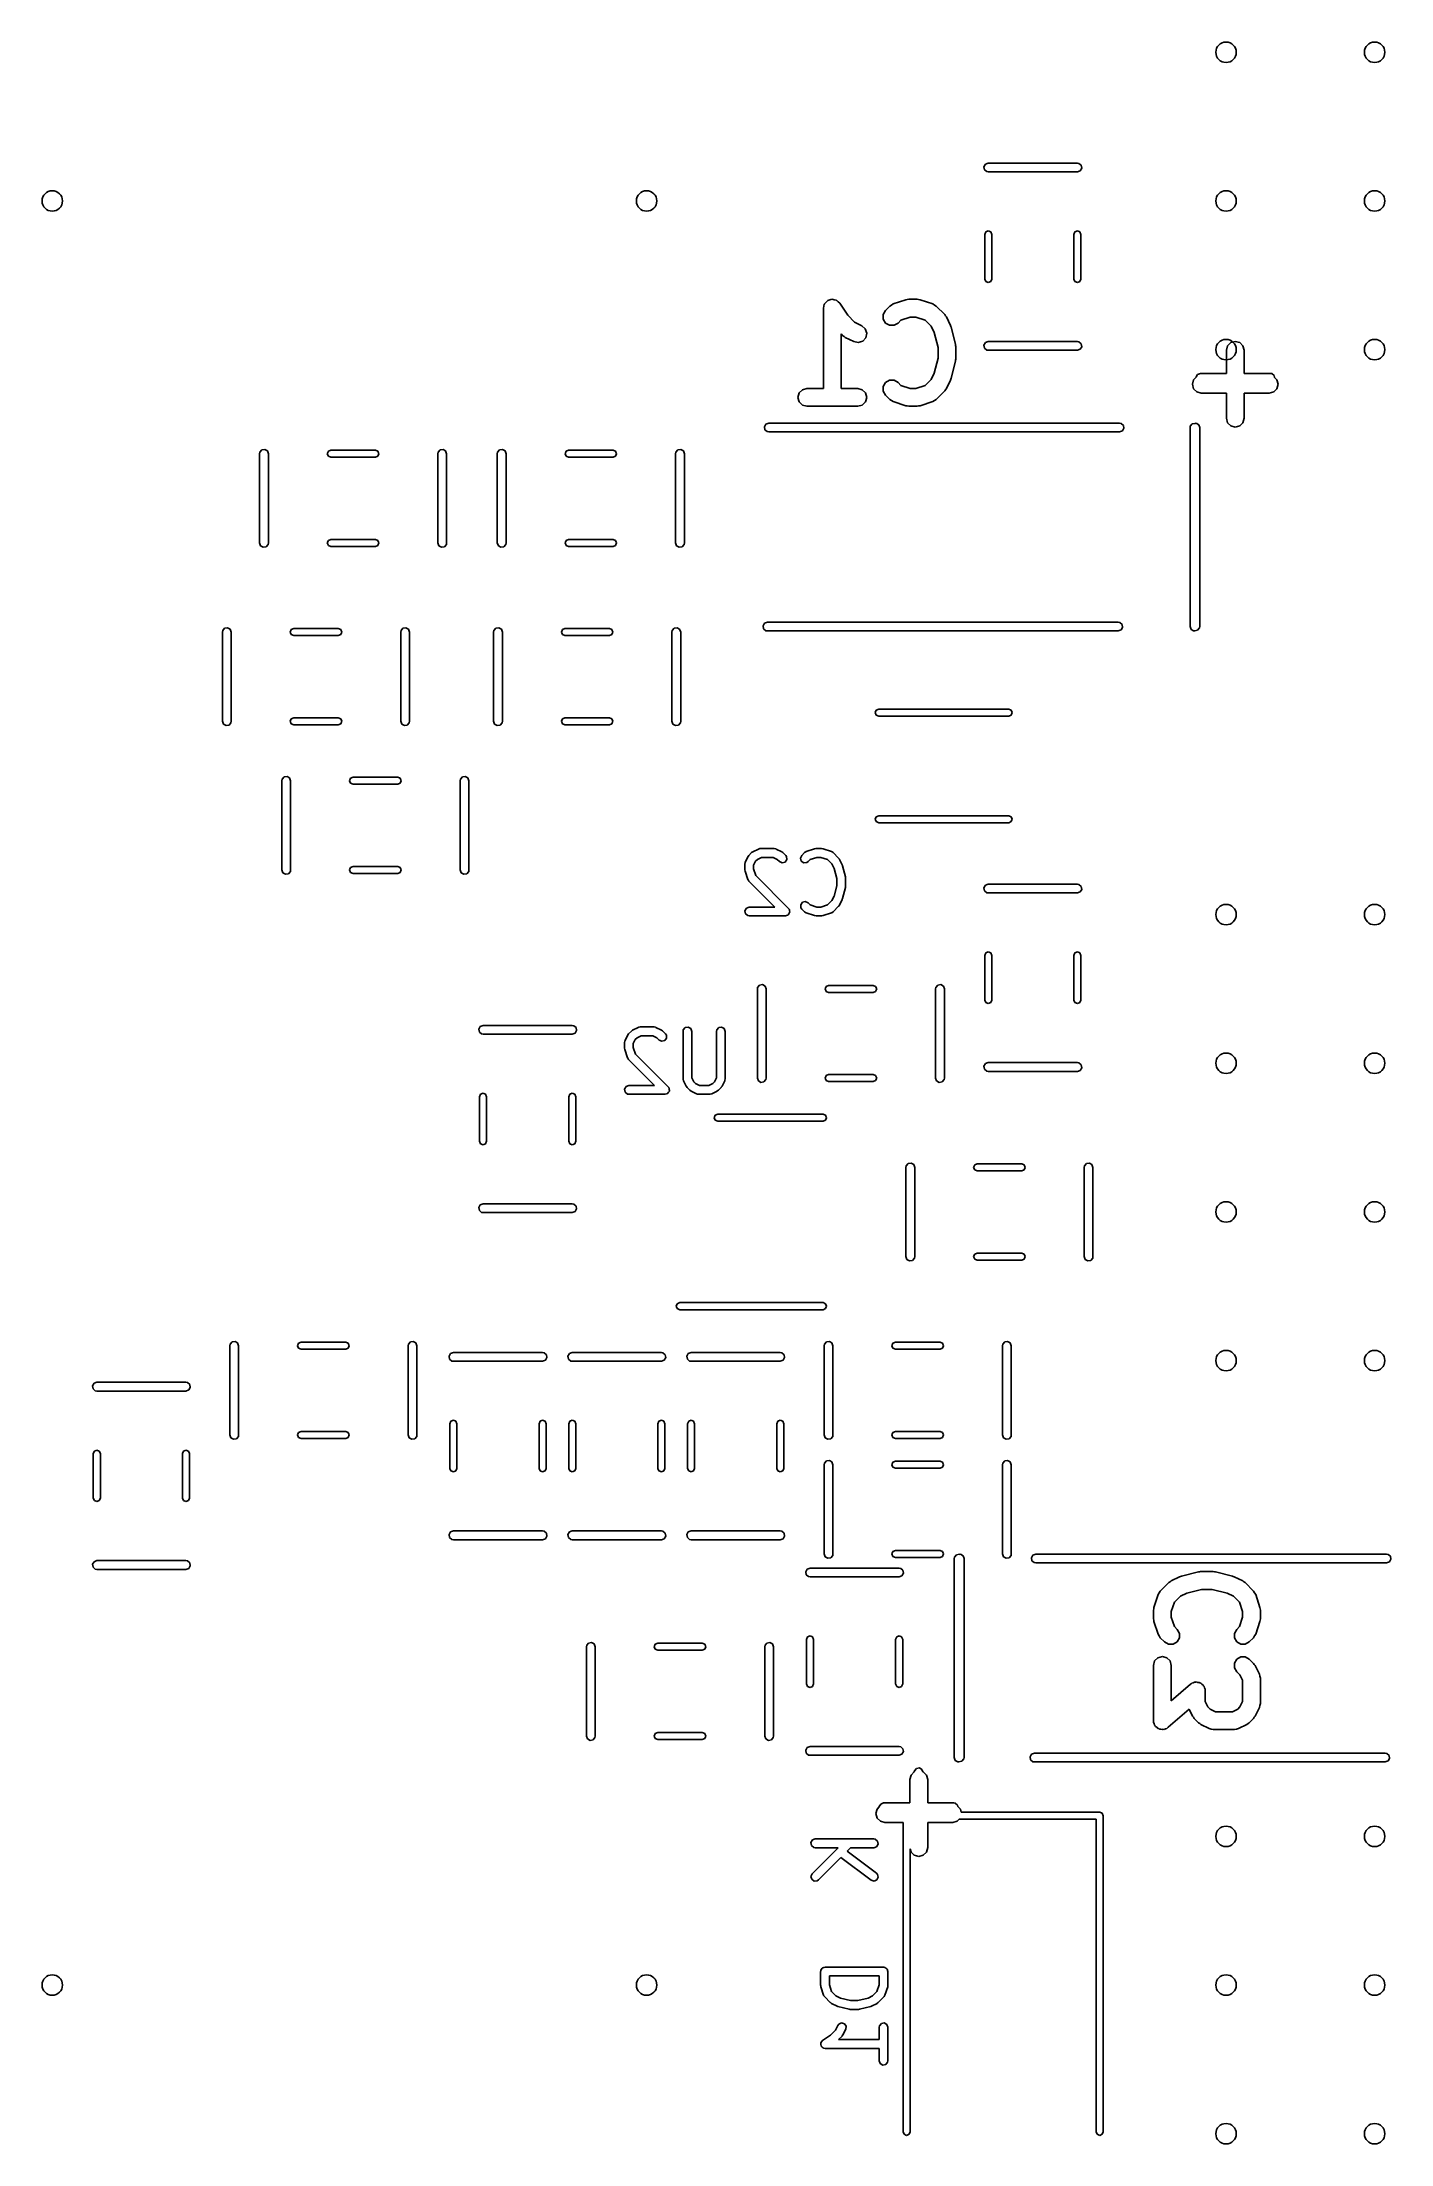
# Model space of a CAD drawing. Extents: x 0.2 to 1.11, y 0.09 to 1.51.
import ezdxf

# ---------------------------------------------------------------- set-up
doc = ezdxf.new("R2010")
doc.units = 0
doc.header["$MEASUREMENT"] = 0
doc.layers.add('BLACK', color=7, linetype='CONTINUOUS')

msp = doc.modelspace()

# ---------------------------------------------------------------- linework, layer by layer
at = {"layer": 'BLACK', "linetype": 'CONTINUOUS'}
for p, q in [((0.832092, 1.42301), (0.833102, 1.42476)), ((0.832443, 1.42102), (0.832092, 1.42301)), ((0.83399, 1.41973), (0.832443, 1.42102)), ((0.833102, 1.42476), (0.835, 1.42545)), ((0.835, 1.41955), (0.83399, 1.41973)), ((0.835, 1.42545), (0.895, 1.42545)), ((0.895, 1.41955), (0.835, 1.41955)), ((0.895, 1.42545), (0.89601, 1.42527)), ((0.896898, 1.42024), (0.895, 1.41955)), ((0.89601, 1.42527), (0.897557, 1.42398)), ((0.897908, 1.42199), (0.896898, 1.42024)), ((0.897557, 1.42398), (0.897908, 1.42199)), ((0.832638, 1.3775), (0.83333, 1.37917)), ((0.832638, 1.3475), (0.832638, 1.3775)), ((0.83333, 1.37917), (0.835, 1.37986)), ((0.835, 1.37986), (0.83667, 1.37917)), ((0.83667, 1.37917), (0.837362, 1.3775)), ((0.837362, 1.3775), (0.837362, 1.3475)), ((0.892638, 1.3775), (0.89333, 1.37917)), ((0.892638, 1.3475), (0.892638, 1.3775)), ((0.89333, 1.37917), (0.895, 1.37986)), ((0.895, 1.37986), (0.89667, 1.37917)), ((0.89667, 1.37917), (0.897362, 1.3775)), ((0.897362, 1.3775), (0.897362, 1.3475)), ((0.83333, 1.34583), (0.832638, 1.3475)), ((0.835, 1.34514), (0.83333, 1.34583)), ((0.83667, 1.34583), (0.835, 1.34514)), ((0.837362, 1.3475), (0.83667, 1.34583)), ((0.89333, 1.34583), (0.892638, 1.3475)), ((0.895, 1.34514), (0.89333, 1.34583)), ((0.89667, 1.34583), (0.895, 1.34514)), ((0.897362, 1.3475), (0.89667, 1.34583)), ((0.724, 1.32787), (0.724354, 1.32919)), ((0.724354, 1.32919), (0.724621, 1.33053)), ((0.724621, 1.33053), (0.724752, 1.33068)), ((0.724752, 1.33068), (0.724804, 1.33087)), ((0.724804, 1.33087), (0.72577, 1.33183)), ((0.72577, 1.33183), (0.726672, 1.33286)), ((0.726672, 1.33286), (0.72686, 1.33292)), ((0.72686, 1.33292), (0.727, 1.33306)), ((0.727, 1.33306), (0.72832, 1.33342)), ((0.72832, 1.33342), (0.729614, 1.33385)), ((0.729614, 1.33385), (0.729808, 1.33382)), ((0.729808, 1.33382), (0.73, 1.33387)), ((0.73, 1.33387), (0.73132, 1.33351)), ((0.73132, 1.33351), (0.732659, 1.33325)), ((0.732659, 1.33325), (0.732808, 1.33311)), ((0.732808, 1.33311), (0.733, 1.33306)), ((0.733, 1.33306), (0.733966, 1.3321)), ((0.733966, 1.3321), (0.734992, 1.3312)), ((0.734992, 1.3312), (0.740377, 1.32312)), ((0.765757, 1.3264), (0.768614, 1.32925)), ((0.768614, 1.32925), (0.769809, 1.32994)), ((0.769809, 1.32994), (0.77096, 1.3307)), ((0.77096, 1.3307), (0.779531, 1.33356)), ((0.779531, 1.33356), (0.780496, 1.33362)), ((0.780496, 1.33362), (0.781429, 1.33387)), ((0.781429, 1.33387), (0.787143, 1.33387)), ((0.787143, 1.33387), (0.788076, 1.33362)), ((0.788076, 1.33362), (0.78904, 1.33356)), ((0.78904, 1.33356), (0.797612, 1.3307)), ((0.797612, 1.3307), (0.798762, 1.32994)), ((0.798762, 1.32994), (0.799957, 1.32925)), ((0.799957, 1.32925), (0.805671, 1.32354)), ((0.724, 1.27387), (0.724, 1.32787)), ((0.740377, 1.32312), (0.744983, 1.31851)), ((0.744983, 1.31851), (0.749826, 1.31609)), ((0.749826, 1.31609), (0.75215, 1.31403)), ((0.764204, 1.32371), (0.765757, 1.3264)), ((0.764204, 1.3206), (0.764204, 1.32371)), ((0.765757, 1.31791), (0.764204, 1.3206)), ((0.768447, 1.31636), (0.765757, 1.31791)), ((0.771553, 1.31636), (0.768447, 1.31636)), ((0.774243, 1.31791), (0.771553, 1.31636)), ((0.776098, 1.31977), (0.774243, 1.31791)), ((0.782402, 1.32187), (0.776098, 1.31977)), ((0.786169, 1.32187), (0.782402, 1.32187)), ((0.792473, 1.31977), (0.786169, 1.32187)), ((0.796497, 1.31574), (0.792473, 1.31977)), ((0.798625, 1.31149), (0.796497, 1.31574)), ((0.805671, 1.32354), (0.806154, 1.3227)), ((0.806154, 1.3227), (0.806795, 1.32198)), ((0.806795, 1.32198), (0.809652, 1.31626)), ((0.809652, 1.31626), (0.809785, 1.31562)), ((0.809785, 1.31562), (0.810107, 1.31504)), ((0.810107, 1.31504), (0.812964, 1.30361)), ((0.737186, 1.30934), (0.736, 1.31052)), ((0.736, 1.31052), (0.736, 1.27387)), ((0.738022, 1.30886), (0.737186, 1.30934)), ((0.738745, 1.30821), (0.738022, 1.30886)), ((0.74446, 1.30536), (0.738745, 1.30821)), ((0.747502, 1.30473), (0.74446, 1.30536)), ((0.750449, 1.30572), (0.747502, 1.30473)), ((0.752509, 1.30804), (0.750449, 1.30572)), ((0.75215, 1.31403), (0.753132, 1.31108)), ((0.753132, 1.31108), (0.752509, 1.30804)), ((0.801143, 1.30141), (0.798625, 1.31149)), ((0.801143, 1.29432), (0.801143, 1.30141)), ((0.812964, 1.30361), (0.812951, 1.30287)), ((0.812951, 1.30287), (0.813143, 1.30215)), ((0.813143, 1.30215), (0.813143, 1.29358)), ((0.832092, 1.30301), (0.833102, 1.30476)), ((0.832443, 1.30102), (0.832092, 1.30301)), ((0.83399, 1.29973), (0.832443, 1.30102)), ((0.833102, 1.30476), (0.835, 1.30545)), ((0.835, 1.30545), (0.895, 1.30545)), ((0.895, 1.30545), (0.89601, 1.30527)), ((0.89601, 1.30527), (0.897557, 1.30398)), ((0.897908, 1.30199), (0.896898, 1.30024)), ((0.897557, 1.30398), (0.897908, 1.30199)), ((0.9952, 1.29958), (0.996004, 1.30258)), ((0.996004, 1.30258), (0.9982, 1.30478)), ((0.9982, 1.30478), (1.0012, 1.30558)), ((1.0012, 1.30558), (1.0042, 1.30478)), ((1.0042, 1.30478), (1.0064, 1.30258)), ((1.0064, 1.30258), (1.0072, 1.29958)), ((0.798625, 1.28425), (0.801143, 1.29432)), ((0.812964, 1.29213), (0.810107, 1.2807)), ((0.813143, 1.29358), (0.812951, 1.29287)), ((0.812951, 1.29287), (0.812964, 1.29213)), ((0.835, 1.29955), (0.83399, 1.29973)), ((0.895, 1.29955), (0.835, 1.29955)), ((0.896898, 1.30024), (0.895, 1.29955)), ((0.9952, 1.28405), (0.9952, 1.29958)), ((1.0072, 1.29958), (1.0072, 1.28405)), ((0.707661, 1.27087), (0.709857, 1.27306)), ((0.709857, 1.27306), (0.712857, 1.27387)), ((0.712857, 1.27387), (0.724, 1.27387)), ((0.736, 1.27387), (0.747143, 1.27387)), ((0.747143, 1.27387), (0.750143, 1.27306)), ((0.750143, 1.27306), (0.752339, 1.27087)), ((0.764204, 1.27513), (0.765757, 1.27782)), ((0.764204, 1.27203), (0.764204, 1.27513)), ((0.765757, 1.27782), (0.768447, 1.27938)), ((0.768447, 1.27938), (0.771553, 1.27938)), ((0.771553, 1.27938), (0.774243, 1.27782)), ((0.774243, 1.27782), (0.776098, 1.27597)), ((0.776098, 1.27597), (0.782402, 1.27387)), ((0.782402, 1.27387), (0.786169, 1.27387)), ((0.786169, 1.27387), (0.792473, 1.27597)), ((0.792473, 1.27597), (0.796497, 1.27999)), ((0.796497, 1.27999), (0.798625, 1.28425)), ((0.806154, 1.27303), (0.805671, 1.2722)), ((0.806795, 1.27375), (0.806154, 1.27303)), ((0.809652, 1.27947), (0.806795, 1.27375)), ((0.809785, 1.28012), (0.809652, 1.27947)), ((0.810107, 1.2807), (0.809785, 1.28012)), ((0.972343, 1.27672), (0.973147, 1.27972)), ((0.973147, 1.27372), (0.972343, 1.27672)), ((0.973147, 1.27972), (0.974829, 1.28141)), ((0.975343, 1.27153), (0.973147, 1.27372)), ((0.974792, 1.28161), (0.975802, 1.28336)), ((0.974829, 1.28141), (0.974792, 1.28161)), ((0.975802, 1.28336), (0.9777, 1.28405)), ((0.9777, 1.28405), (0.9952, 1.28405)), ((1.0072, 1.28405), (1.0249, 1.28405)), ((1.0249, 1.28405), (1.02591, 1.28387)), ((1.02591, 1.28387), (1.02746, 1.28258)), ((1.02925, 1.27372), (1.02706, 1.27153)), ((1.02746, 1.28258), (1.02768, 1.28129)), ((1.02768, 1.28129), (1.02925, 1.27972)), ((1.02925, 1.27972), (1.03006, 1.27672)), ((1.03006, 1.27672), (1.02925, 1.27372)), ((0.706857, 1.26787), (0.707661, 1.27087)), ((0.707661, 1.26487), (0.706857, 1.26787)), ((0.709857, 1.26267), (0.707661, 1.26487)), ((0.712857, 1.26187), (0.709857, 1.26267)), ((0.73, 1.26187), (0.712857, 1.26187)), ((0.747143, 1.26187), (0.73, 1.26187)), ((0.750143, 1.26267), (0.747143, 1.26187)), ((0.752339, 1.26487), (0.750143, 1.26267)), ((0.752339, 1.27087), (0.753143, 1.26787)), ((0.753143, 1.26787), (0.752339, 1.26487)), ((0.765757, 1.26934), (0.764204, 1.27203)), ((0.768615, 1.26648), (0.765757, 1.26934)), ((0.769809, 1.26579), (0.768615, 1.26648)), ((0.77096, 1.26503), (0.769809, 1.26579)), ((0.779531, 1.26217), (0.77096, 1.26503)), ((0.780495, 1.26212), (0.779531, 1.26217)), ((0.781429, 1.26187), (0.780495, 1.26212)), ((0.787143, 1.26187), (0.781429, 1.26187)), ((0.788076, 1.26212), (0.787143, 1.26187)), ((0.78904, 1.26217), (0.788076, 1.26212)), ((0.797612, 1.26503), (0.78904, 1.26217)), ((0.798763, 1.26579), (0.797612, 1.26503)), ((0.799957, 1.26648), (0.798763, 1.26579)), ((0.805671, 1.2722), (0.799957, 1.26648)), ((0.978343, 1.27072), (0.975343, 1.27153)), ((0.9952, 1.27072), (0.978343, 1.27072)), ((0.9952, 1.25387), (0.9952, 1.27072)), ((1.02406, 1.27072), (1.0072, 1.27072)), ((1.0072, 1.27072), (1.0072, 1.25387)), ((1.02706, 1.27153), (1.02406, 1.27072)), ((0.684292, 1.24811), (0.685302, 1.24986)), ((0.684643, 1.24612), (0.684292, 1.24811)), ((0.68619, 1.24483), (0.684643, 1.24612)), ((0.685302, 1.24986), (0.6872, 1.25055)), ((0.6872, 1.24465), (0.68619, 1.24483)), ((0.6872, 1.25055), (0.9234, 1.25055)), ((0.9234, 1.24465), (0.6872, 1.24465)), ((0.9234, 1.25055), (0.92441, 1.25037)), ((0.925298, 1.24534), (0.9234, 1.24465)), ((0.92441, 1.25037), (0.925957, 1.24908)), ((0.926308, 1.24709), (0.925298, 1.24534)), ((0.925957, 1.24908), (0.926308, 1.24709)), ((0.970747, 1.2475), (0.970925, 1.24851)), ((0.970747, 1.1137), (0.970747, 1.2475)), ((0.970925, 1.24851), (0.972224, 1.25006)), ((0.972224, 1.25006), (0.974213, 1.25041)), ((0.974213, 1.25041), (0.974244, 1.25039)), ((0.974244, 1.25039), (0.974913, 1.25051)), ((0.974913, 1.25051), (0.976662, 1.2495)), ((0.976662, 1.2495), (0.977353, 1.2476)), ((0.977353, 1.2476), (0.977353, 1.1138)), ((0.996004, 1.25087), (0.9952, 1.25387)), ((0.9982, 1.24867), (0.996004, 1.25087)), ((1.0012, 1.24787), (0.9982, 1.24867)), ((1.0042, 1.24867), (1.0012, 1.24787)), ((1.0064, 1.25087), (1.0042, 1.24867)), ((1.0072, 1.25387), (1.0064, 1.25087)), ((0.344547, 1.23), (0.344725, 1.23101)), ((0.344547, 1.17), (0.344547, 1.23)), ((0.344725, 1.23101), (0.346024, 1.23256)), ((0.346024, 1.23256), (0.348013, 1.23291)), ((0.348013, 1.23291), (0.349762, 1.2319)), ((0.349762, 1.2319), (0.350453, 1.23)), ((0.350453, 1.23), (0.350453, 1.17)), ((0.390138, 1.23), (0.39083, 1.23167)), ((0.39083, 1.22833), (0.390138, 1.23)), ((0.39083, 1.23167), (0.3925, 1.23236)), ((0.3925, 1.23236), (0.4225, 1.23236)), ((0.4225, 1.23236), (0.42417, 1.23167)), ((0.42417, 1.23167), (0.424862, 1.23)), ((0.424862, 1.23), (0.42417, 1.22833)), ((0.464547, 1.23), (0.464725, 1.23101)), ((0.464547, 1.17), (0.464547, 1.23)), ((0.464725, 1.23101), (0.466024, 1.23256)), ((0.466024, 1.23256), (0.468013, 1.23291)), ((0.468013, 1.23291), (0.469762, 1.2319)), ((0.469762, 1.2319), (0.470453, 1.23)), ((0.470453, 1.23), (0.470453, 1.17)), ((0.504547, 1.23), (0.504725, 1.23101)), ((0.504547, 1.17), (0.504547, 1.23)), ((0.504725, 1.23101), (0.506024, 1.23256)), ((0.506024, 1.23256), (0.508013, 1.23291)), ((0.508013, 1.23291), (0.509762, 1.2319)), ((0.509762, 1.2319), (0.510453, 1.23)), ((0.510453, 1.23), (0.510453, 1.17)), ((0.550138, 1.23), (0.55083, 1.23167)), ((0.55083, 1.22833), (0.550138, 1.23)), ((0.55083, 1.23167), (0.5525, 1.23236)), ((0.5525, 1.23236), (0.5825, 1.23236)), ((0.5825, 1.23236), (0.58417, 1.23167)), ((0.58417, 1.23167), (0.584862, 1.23)), ((0.584862, 1.23), (0.58417, 1.22833)), ((0.624547, 1.23), (0.624725, 1.23101)), ((0.624547, 1.17), (0.624547, 1.23)), ((0.624725, 1.23101), (0.626024, 1.23256)), ((0.626024, 1.23256), (0.628013, 1.23291)), ((0.628013, 1.23291), (0.629762, 1.2319)), ((0.629762, 1.2319), (0.630453, 1.23)), ((0.630453, 1.23), (0.630453, 1.17)), ((0.3925, 1.22764), (0.39083, 1.22833)), ((0.4225, 1.22764), (0.3925, 1.22764)), ((0.42417, 1.22833), (0.4225, 1.22764)), ((0.5525, 1.22764), (0.55083, 1.22833)), ((0.5825, 1.22764), (0.5525, 1.22764)), ((0.58417, 1.22833), (0.5825, 1.22764)), ((0.345238, 1.1681), (0.344547, 1.17)), ((0.346987, 1.16709), (0.345238, 1.1681)), ((0.348976, 1.16744), (0.346987, 1.16709)), ((0.350275, 1.16899), (0.348976, 1.16744)), ((0.350453, 1.17), (0.350275, 1.16899)), ((0.390138, 1.17), (0.39083, 1.17167)), ((0.39083, 1.16833), (0.390138, 1.17)), ((0.39083, 1.17167), (0.3925, 1.17236)), ((0.3925, 1.16764), (0.39083, 1.16833)), ((0.3925, 1.17236), (0.4225, 1.17236)), ((0.4225, 1.16764), (0.3925, 1.16764)), ((0.4225, 1.17236), (0.42417, 1.17167)), ((0.42417, 1.16833), (0.4225, 1.16764)), ((0.42417, 1.17167), (0.424862, 1.17)), ((0.424862, 1.17), (0.42417, 1.16833)), ((0.465238, 1.1681), (0.464547, 1.17)), ((0.466987, 1.16709), (0.465238, 1.1681)), ((0.468976, 1.16744), (0.466987, 1.16709)), ((0.470275, 1.16899), (0.468976, 1.16744)), ((0.470453, 1.17), (0.470275, 1.16899)), ((0.505238, 1.1681), (0.504547, 1.17)), ((0.506987, 1.16709), (0.505238, 1.1681)), ((0.508976, 1.16744), (0.506987, 1.16709)), ((0.510275, 1.16899), (0.508976, 1.16744)), ((0.510453, 1.17), (0.510275, 1.16899)), ((0.550138, 1.17), (0.55083, 1.17167)), ((0.55083, 1.16833), (0.550138, 1.17)), ((0.55083, 1.17167), (0.5525, 1.17236)), ((0.5525, 1.16764), (0.55083, 1.16833)), ((0.5525, 1.17236), (0.5825, 1.17236)), ((0.5825, 1.16764), (0.5525, 1.16764)), ((0.5825, 1.17236), (0.58417, 1.17167)), ((0.58417, 1.16833), (0.5825, 1.16764)), ((0.58417, 1.17167), (0.584862, 1.17)), ((0.584862, 1.17), (0.58417, 1.16833)), ((0.625238, 1.1681), (0.624547, 1.17)), ((0.626987, 1.16709), (0.625238, 1.1681)), ((0.628976, 1.16744), (0.626987, 1.16709)), ((0.630275, 1.16899), (0.628976, 1.16744)), ((0.630453, 1.17), (0.630275, 1.16899)), ((0.319547, 1.11), (0.319725, 1.11101)), ((0.319547, 1.05), (0.319547, 1.11)), ((0.319725, 1.11101), (0.321024, 1.11256)), ((0.321024, 1.11256), (0.323013, 1.11291)), ((0.323013, 1.11291), (0.324762, 1.1119)), ((0.324762, 1.1119), (0.325453, 1.11)), ((0.325453, 1.11), (0.325453, 1.05)), ((0.365138, 1.11), (0.36583, 1.11167)), ((0.36583, 1.10833), (0.365138, 1.11)), ((0.36583, 1.11167), (0.3675, 1.11236)), ((0.3675, 1.10764), (0.36583, 1.10833)), ((0.3675, 1.11236), (0.3975, 1.11236)), ((0.3975, 1.10764), (0.3675, 1.10764)), ((0.3975, 1.11236), (0.39917, 1.11167)), ((0.39917, 1.10833), (0.3975, 1.10764)), ((0.39917, 1.11167), (0.399862, 1.11)), ((0.399862, 1.11), (0.39917, 1.10833)), ((0.439547, 1.11), (0.439725, 1.11101)), ((0.439547, 1.05), (0.439547, 1.11)), ((0.439725, 1.11101), (0.441024, 1.11256)), ((0.441024, 1.11256), (0.443013, 1.11291)), ((0.443013, 1.11291), (0.444762, 1.1119)), ((0.444762, 1.1119), (0.445453, 1.11)), ((0.445453, 1.11), (0.445453, 1.05)), ((0.502047, 1.11), (0.502225, 1.11101)), ((0.502047, 1.05), (0.502047, 1.11)), ((0.502225, 1.11101), (0.503524, 1.11256)), ((0.503524, 1.11256), (0.505513, 1.11291)), ((0.505513, 1.11291), (0.507262, 1.1119)), ((0.507262, 1.1119), (0.507953, 1.11)), ((0.507953, 1.11), (0.507953, 1.05)), ((0.547638, 1.11), (0.54833, 1.11167)), ((0.54833, 1.10833), (0.547638, 1.11)), ((0.54833, 1.11167), (0.55, 1.11236)), ((0.55, 1.10764), (0.54833, 1.10833)), ((0.55, 1.11236), (0.58, 1.11236)), ((0.58, 1.10764), (0.55, 1.10764)), ((0.58, 1.11236), (0.58167, 1.11167)), ((0.58167, 1.10833), (0.58, 1.10764)), ((0.58167, 1.11167), (0.582362, 1.11)), ((0.582362, 1.11), (0.58167, 1.10833)), ((0.622047, 1.11), (0.622225, 1.11101)), ((0.622047, 1.05), (0.622047, 1.11)), ((0.622225, 1.11101), (0.623524, 1.11256)), ((0.623524, 1.11256), (0.625513, 1.11291)), ((0.625513, 1.11291), (0.627262, 1.1119)), ((0.627262, 1.1119), (0.627953, 1.11)), ((0.627953, 1.11), (0.627953, 1.05)), ((0.683392, 1.11421), (0.684402, 1.11596)), ((0.683743, 1.11222), (0.683392, 1.11421)), ((0.68529, 1.11093), (0.683743, 1.11222)), ((0.684402, 1.11596), (0.6863, 1.11665)), ((0.6863, 1.11075), (0.68529, 1.11093)), ((0.6863, 1.11665), (0.9225, 1.11665)), ((0.9225, 1.11075), (0.6863, 1.11075)), ((0.9225, 1.11665), (0.92351, 1.11647)), ((0.924398, 1.11144), (0.9225, 1.11075)), ((0.92351, 1.11647), (0.925057, 1.11518)), ((0.925408, 1.11319), (0.924398, 1.11144)), ((0.925057, 1.11518), (0.925408, 1.11319)), ((0.971438, 1.1118), (0.970747, 1.1137)), ((0.973187, 1.11079), (0.971438, 1.1118)), ((0.973856, 1.11091), (0.973187, 1.11079)), ((0.973887, 1.11089), (0.973856, 1.11091)), ((0.975876, 1.11124), (0.973887, 1.11089)), ((0.977175, 1.11279), (0.975876, 1.11124)), ((0.977353, 1.1138), (0.977175, 1.11279)), ((0.320238, 1.0481), (0.319547, 1.05)), ((0.321987, 1.04709), (0.320238, 1.0481)), ((0.323976, 1.04744), (0.321987, 1.04709)), ((0.325275, 1.04899), (0.323976, 1.04744)), ((0.325453, 1.05), (0.325275, 1.04899)), ((0.365138, 1.05), (0.36583, 1.05167)), ((0.36583, 1.04833), (0.365138, 1.05)), ((0.36583, 1.05167), (0.3675, 1.05236)), ((0.3675, 1.04764), (0.36583, 1.04833)), ((0.3675, 1.05236), (0.3975, 1.05236)), ((0.3975, 1.04764), (0.3675, 1.04764)), ((0.3975, 1.05236), (0.39917, 1.05167)), ((0.39917, 1.04833), (0.3975, 1.04764)), ((0.39917, 1.05167), (0.399862, 1.05)), ((0.399862, 1.05), (0.39917, 1.04833)), ((0.440238, 1.0481), (0.439547, 1.05)), ((0.441987, 1.04709), (0.440238, 1.0481)), ((0.443976, 1.04744), (0.441987, 1.04709)), ((0.445275, 1.04899), (0.443976, 1.04744)), ((0.445453, 1.05), (0.445275, 1.04899)), ((0.502738, 1.0481), (0.502047, 1.05)), ((0.504487, 1.04709), (0.502738, 1.0481)), ((0.506476, 1.04744), (0.504487, 1.04709)), ((0.507775, 1.04899), (0.506476, 1.04744)), ((0.507953, 1.05), (0.507775, 1.04899)), ((0.547638, 1.05), (0.54833, 1.05167)), ((0.54833, 1.04833), (0.547638, 1.05)), ((0.54833, 1.05167), (0.55, 1.05236)), ((0.55, 1.04764), (0.54833, 1.04833)), ((0.55, 1.05236), (0.58, 1.05236)), ((0.58, 1.04764), (0.55, 1.04764)), ((0.58, 1.05236), (0.58167, 1.05167)), ((0.58167, 1.04833), (0.58, 1.04764)), ((0.58167, 1.05167), (0.582362, 1.05)), ((0.582362, 1.05), (0.58167, 1.04833)), ((0.622738, 1.0481), (0.622047, 1.05)), ((0.624487, 1.04709), (0.622738, 1.0481)), ((0.626476, 1.04744), (0.624487, 1.04709)), ((0.627775, 1.04899), (0.626476, 1.04744)), ((0.627953, 1.05), (0.627775, 1.04899)), ((0.758888, 1.05583), (0.75958, 1.0575)), ((0.75958, 1.05416), (0.758888, 1.05583)), ((0.75958, 1.0575), (0.76125, 1.05819)), ((0.76125, 1.05346), (0.75958, 1.05416)), ((0.76125, 1.05819), (0.84875, 1.05819)), ((0.84875, 1.05346), (0.76125, 1.05346)), ((0.84875, 1.05819), (0.85042, 1.0575)), ((0.85042, 1.05416), (0.84875, 1.05346)), ((0.85042, 1.0575), (0.851112, 1.05583)), ((0.851112, 1.05583), (0.85042, 1.05416)), ((0.359547, 1.01), (0.359725, 1.01101)), ((0.359547, 0.95), (0.359547, 1.01)), ((0.359725, 1.01101), (0.361024, 1.01256)), ((0.361024, 1.01256), (0.363013, 1.01291)), ((0.363013, 1.01291), (0.364762, 1.0119)), ((0.364762, 1.0119), (0.365453, 1.01)), ((0.365453, 1.01), (0.365453, 0.95)), ((0.405138, 1.01), (0.40583, 1.01167)), ((0.40583, 1.00833), (0.405138, 1.01)), ((0.40583, 1.01167), (0.4075, 1.01236)), ((0.4075, 1.00764), (0.40583, 1.00833)), ((0.4075, 1.01236), (0.4375, 1.01236)), ((0.4375, 1.00764), (0.4075, 1.00764)), ((0.4375, 1.01236), (0.43917, 1.01167)), ((0.43917, 1.00833), (0.4375, 1.00764)), ((0.43917, 1.01167), (0.439862, 1.01)), ((0.439862, 1.01), (0.43917, 1.00833)), ((0.479547, 1.01), (0.479725, 1.01101)), ((0.479547, 0.95), (0.479547, 1.01)), ((0.479725, 1.01101), (0.481024, 1.01256)), ((0.481024, 1.01256), (0.483013, 1.01291)), ((0.483013, 1.01291), (0.484762, 1.0119)), ((0.484762, 1.0119), (0.485453, 1.01)), ((0.485453, 1.01), (0.485453, 0.95)), ((0.758888, 0.984173), (0.75958, 0.985844)), ((0.75958, 0.982503), (0.758888, 0.984173)), ((0.75958, 0.985844), (0.76125, 0.986535)), ((0.76125, 0.981811), (0.75958, 0.982503)), ((0.76125, 0.986535), (0.84875, 0.986535)), ((0.84875, 0.981811), (0.76125, 0.981811)), ((0.84875, 0.986535), (0.85042, 0.985844)), ((0.85042, 0.982503), (0.84875, 0.981811)), ((0.85042, 0.985844), (0.851112, 0.984173)), ((0.851112, 0.984173), (0.85042, 0.982503)), ((0.673853, 0.959802), (0.675728, 0.961677)), ((0.675728, 0.961677), (0.676451, 0.962183)), ((0.676451, 0.962183), (0.676495, 0.96223)), ((0.676495, 0.96223), (0.680245, 0.964105)), ((0.680245, 0.964105), (0.681228, 0.964397)), ((0.681228, 0.964397), (0.681399, 0.964356)), ((0.681399, 0.964356), (0.681565, 0.964417)), ((0.681565, 0.964417), (0.690939, 0.964417)), ((0.690939, 0.964417), (0.691949, 0.964238)), ((0.691949, 0.964238), (0.692084, 0.964125)), ((0.692084, 0.964125), (0.69226, 0.964105)), ((0.69226, 0.964105), (0.696009, 0.96223)), ((0.696009, 0.96223), (0.696718, 0.961704)), ((0.696718, 0.961704), (0.696777, 0.961677)), ((0.696777, 0.961677), (0.698651, 0.959802)), ((0.709474, 0.959802), (0.711349, 0.961677)), ((0.711349, 0.961677), (0.712189, 0.962265)), ((0.712189, 0.962265), (0.712364, 0.96228)), ((0.712364, 0.96228), (0.712503, 0.96239)), ((0.712503, 0.96239), (0.718127, 0.964265)), ((0.718127, 0.964265), (0.719, 0.964394)), ((0.719, 0.964394), (0.719061, 0.964417)), ((0.719061, 0.964417), (0.72281, 0.964417)), ((0.72281, 0.964417), (0.72368, 0.964263)), ((0.72368, 0.964263), (0.723744, 0.964265)), ((0.723744, 0.964265), (0.729368, 0.96239)), ((0.729368, 0.96239), (0.73027, 0.961902)), ((0.73027, 0.961902), (0.730362, 0.961751)), ((0.730362, 0.961751), (0.730522, 0.961677)), ((0.730522, 0.961677), (0.734272, 0.957927)), ((0.360238, 0.948102), (0.359547, 0.95)), ((0.361987, 0.947092), (0.360238, 0.948102)), ((0.363976, 0.947443), (0.361987, 0.947092)), ((0.365275, 0.94899), (0.363976, 0.947443)), ((0.365453, 0.95), (0.365275, 0.94899)), ((0.405138, 0.95), (0.40583, 0.95167)), ((0.40583, 0.94833), (0.405138, 0.95)), ((0.40583, 0.95167), (0.4075, 0.952362)), ((0.4075, 0.947638), (0.40583, 0.94833)), ((0.4075, 0.952362), (0.4375, 0.952362)), ((0.4375, 0.947638), (0.4075, 0.947638)), ((0.4375, 0.952362), (0.43917, 0.95167)), ((0.43917, 0.94833), (0.4375, 0.947638)), ((0.43917, 0.95167), (0.439862, 0.95)), ((0.439862, 0.95), (0.43917, 0.94833)), ((0.480238, 0.948102), (0.479547, 0.95)), ((0.481987, 0.947092), (0.480238, 0.948102)), ((0.483976, 0.947443), (0.481987, 0.947092)), ((0.485275, 0.94899), (0.483976, 0.947443)), ((0.485453, 0.95), (0.485275, 0.94899)), ((0.671114, 0.953965), (0.671292, 0.954975)), ((0.671114, 0.950215), (0.671114, 0.953965)), ((0.671136, 0.950155), (0.671114, 0.950215)), ((0.671265, 0.949281), (0.671136, 0.950155)), ((0.67314, 0.943657), (0.671265, 0.949281)), ((0.671292, 0.954975), (0.671405, 0.95511)), ((0.671405, 0.95511), (0.671425, 0.955285)), ((0.671425, 0.955285), (0.6733, 0.959035)), ((0.6733, 0.959035), (0.673826, 0.959744)), ((0.673826, 0.959744), (0.673853, 0.959802)), ((0.678368, 0.955965), (0.677019, 0.953268)), ((0.677019, 0.953268), (0.677019, 0.950694)), ((0.677019, 0.950694), (0.678522, 0.946186)), ((0.679565, 0.957162), (0.678368, 0.955965)), ((0.682262, 0.958511), (0.679565, 0.957162)), ((0.690242, 0.958511), (0.682262, 0.958511)), ((0.69294, 0.957162), (0.690242, 0.958511)), ((0.694476, 0.955626), (0.69294, 0.957162)), ((0.696306, 0.954773), (0.694476, 0.955626)), ((0.698257, 0.955295), (0.696306, 0.954773)), ((0.699416, 0.95695), (0.698257, 0.955295)), ((0.698651, 0.959802), (0.69924, 0.958962)), ((0.69924, 0.958962), (0.699416, 0.95695)), ((0.70862, 0.957972), (0.709474, 0.959802)), ((0.709143, 0.956021), (0.70862, 0.957972)), ((0.710797, 0.954862), (0.709143, 0.956021)), ((0.71281, 0.955038), (0.710797, 0.954862)), ((0.71365, 0.955626), (0.71281, 0.955038)), ((0.715031, 0.957008), (0.71365, 0.955626)), ((0.71954, 0.958511), (0.715031, 0.957008)), ((0.722331, 0.958511), (0.71954, 0.958511)), ((0.726839, 0.957008), (0.722331, 0.958511)), ((0.729757, 0.95409), (0.726839, 0.957008)), ((0.731273, 0.951059), (0.729757, 0.95409)), ((0.732981, 0.944227), (0.731273, 0.951059)), ((0.734272, 0.957927), (0.734778, 0.957204)), ((0.734778, 0.957204), (0.734825, 0.95716)), ((0.734825, 0.95716), (0.7367, 0.95341)), ((0.7367, 0.95341), (0.736845, 0.952922)), ((0.736845, 0.952922), (0.736923, 0.952806)), ((0.736923, 0.952806), (0.738798, 0.945307)), ((0.67325, 0.943519), (0.67314, 0.943657)), ((0.673265, 0.943343), (0.67325, 0.943519)), ((0.673853, 0.942503), (0.673265, 0.943343)), ((0.69131, 0.925046), (0.673853, 0.942503)), ((0.678522, 0.946186), (0.700526, 0.924182)), ((0.731273, 0.932498), (0.732981, 0.93933)), ((0.732981, 0.93933), (0.732981, 0.944227)), ((0.738798, 0.93825), (0.736923, 0.930751)), ((0.738886, 0.938967), (0.738784, 0.938386)), ((0.738784, 0.938386), (0.738798, 0.93825)), ((0.738798, 0.945307), (0.73884, 0.944719)), ((0.73884, 0.944719), (0.738886, 0.944591)), ((0.738886, 0.944591), (0.738886, 0.938967)), ((0.832092, 0.938013), (0.833102, 0.939762)), ((0.832443, 0.936024), (0.832092, 0.938013)), ((0.83399, 0.934725), (0.832443, 0.936024)), ((0.833102, 0.939762), (0.835, 0.940453)), ((0.835, 0.934547), (0.83399, 0.934725)), ((0.835, 0.940453), (0.895, 0.940453)), ((0.895, 0.934547), (0.835, 0.934547)), ((0.895, 0.940453), (0.89601, 0.940275)), ((0.896898, 0.935238), (0.895, 0.934547)), ((0.89601, 0.940275), (0.897557, 0.938976)), ((0.897908, 0.936987), (0.896898, 0.935238)), ((0.897557, 0.938976), (0.897908, 0.936987)), ((0.671158, 0.922606), (0.672168, 0.924356)), ((0.671509, 0.920617), (0.671158, 0.922606)), ((0.673056, 0.919319), (0.671509, 0.920617)), ((0.672168, 0.924356), (0.674066, 0.925046)), ((0.674066, 0.919141), (0.673056, 0.919319)), ((0.674066, 0.925046), (0.69131, 0.925046)), ((0.698438, 0.919141), (0.674066, 0.919141)), ((0.699273, 0.919445), (0.698438, 0.919141)), ((0.700132, 0.919675), (0.699273, 0.919445)), ((0.700209, 0.919786), (0.700132, 0.919675)), ((0.700336, 0.919832), (0.700209, 0.919786)), ((0.700781, 0.920601), (0.700336, 0.919832)), ((0.700526, 0.924182), (0.700896, 0.923654)), ((0.70129, 0.921329), (0.700781, 0.920601)), ((0.700896, 0.923654), (0.700995, 0.92357)), ((0.700995, 0.92357), (0.701009, 0.923492)), ((0.701009, 0.923492), (0.701114, 0.923342)), ((0.701114, 0.923342), (0.701192, 0.922456)), ((0.701192, 0.922456), (0.701346, 0.921581)), ((0.701346, 0.921581), (0.701279, 0.921464)), ((0.701279, 0.921464), (0.70129, 0.921329)), ((0.708709, 0.926607), (0.709868, 0.928262)), ((0.708886, 0.924595), (0.708709, 0.926607)), ((0.709474, 0.923755), (0.708886, 0.924595)), ((0.711349, 0.921881), (0.709474, 0.923755)), ((0.709868, 0.928262), (0.711819, 0.928785)), ((0.711508, 0.921806), (0.711349, 0.921881)), ((0.711601, 0.921656), (0.711508, 0.921806)), ((0.712503, 0.921167), (0.711601, 0.921656)), ((0.711819, 0.928785), (0.71365, 0.927931)), ((0.718127, 0.919292), (0.712503, 0.921167)), ((0.71365, 0.927931), (0.715031, 0.926549)), ((0.715031, 0.926549), (0.71954, 0.925046)), ((0.718191, 0.919294), (0.718127, 0.919292)), ((0.719061, 0.919141), (0.718191, 0.919294)), ((0.72281, 0.919141), (0.719061, 0.919141)), ((0.71954, 0.925046), (0.722331, 0.925046)), ((0.722331, 0.925046), (0.726839, 0.926549)), ((0.722871, 0.919163), (0.72281, 0.919141)), ((0.723744, 0.919292), (0.722871, 0.919163)), ((0.729368, 0.921167), (0.723744, 0.919292)), ((0.726839, 0.926549), (0.729757, 0.929467)), ((0.729507, 0.921277), (0.729368, 0.921167)), ((0.729682, 0.921292), (0.729507, 0.921277)), ((0.730522, 0.921881), (0.729682, 0.921292)), ((0.729757, 0.929467), (0.731273, 0.932498)), ((0.734272, 0.92563), (0.730522, 0.921881)), ((0.734299, 0.925688), (0.734272, 0.92563)), ((0.734825, 0.926398), (0.734299, 0.925688)), ((0.7367, 0.930147), (0.734825, 0.926398)), ((0.736716, 0.930286), (0.7367, 0.930147)), ((0.736923, 0.930751), (0.736716, 0.930286)), ((0.832638, 0.8925), (0.83333, 0.89417)), ((0.832638, 0.8625), (0.832638, 0.8925)), ((0.83333, 0.89417), (0.835, 0.894862)), ((0.835, 0.894862), (0.83667, 0.89417)), ((0.83667, 0.89417), (0.837362, 0.8925)), ((0.837362, 0.8925), (0.837362, 0.8625)), ((0.892638, 0.8925), (0.89333, 0.89417)), ((0.892638, 0.8625), (0.892638, 0.8925)), ((0.89333, 0.89417), (0.895, 0.894862)), ((0.895, 0.894862), (0.89667, 0.89417)), ((0.89667, 0.89417), (0.897362, 0.8925)), ((0.897362, 0.8925), (0.897362, 0.8625)), ((0.679547, 0.87), (0.679725, 0.87101)), ((0.679547, 0.81), (0.679547, 0.87)), ((0.679725, 0.87101), (0.681024, 0.872557)), ((0.681024, 0.872557), (0.683013, 0.872908)), ((0.683013, 0.872908), (0.684762, 0.871898)), ((0.684762, 0.871898), (0.685453, 0.87)), ((0.685453, 0.87), (0.685453, 0.81)), ((0.725138, 0.87), (0.72583, 0.87167)), ((0.72583, 0.86833), (0.725138, 0.87)), ((0.72583, 0.87167), (0.7275, 0.872362)), ((0.7275, 0.867638), (0.72583, 0.86833)), ((0.7275, 0.872362), (0.7575, 0.872362)), ((0.7575, 0.867638), (0.7275, 0.867638)), ((0.7575, 0.872362), (0.75917, 0.87167)), ((0.75917, 0.86833), (0.7575, 0.867638)), ((0.75917, 0.87167), (0.759862, 0.87)), ((0.759862, 0.87), (0.75917, 0.86833)), ((0.799547, 0.87), (0.799725, 0.87101)), ((0.799547, 0.81), (0.799547, 0.87)), ((0.799725, 0.87101), (0.801024, 0.872557)), ((0.801024, 0.872557), (0.803013, 0.872908)), ((0.803013, 0.872908), (0.804762, 0.871898)), ((0.804762, 0.871898), (0.805453, 0.87)), ((0.805453, 0.87), (0.805453, 0.81)), ((0.83333, 0.86083), (0.832638, 0.8625)), ((0.837362, 0.8625), (0.83667, 0.86083)), ((0.89333, 0.86083), (0.892638, 0.8625)), ((0.897362, 0.8625), (0.89667, 0.86083)), ((0.835, 0.860138), (0.83333, 0.86083)), ((0.83667, 0.86083), (0.835, 0.860138)), ((0.895, 0.860138), (0.89333, 0.86083)), ((0.89667, 0.86083), (0.895, 0.860138)), ((0.492092, 0.843013), (0.493102, 0.844762)), ((0.492443, 0.841024), (0.492092, 0.843013)), ((0.49399, 0.839725), (0.492443, 0.841024)), ((0.493102, 0.844762), (0.495, 0.845453)), ((0.495, 0.839547), (0.49399, 0.839725)), ((0.495, 0.845453), (0.555, 0.845453)), ((0.555, 0.839547), (0.495, 0.839547)), ((0.555, 0.845453), (0.55601, 0.845275)), ((0.556898, 0.840238), (0.555, 0.839547)), ((0.55601, 0.845275), (0.557557, 0.843976)), ((0.557908, 0.841987), (0.556898, 0.840238)), ((0.557557, 0.843976), (0.557908, 0.841987)), ((0.590176, 0.833965), (0.590354, 0.834975)), ((0.590354, 0.834975), (0.590468, 0.83511)), ((0.590468, 0.83511), (0.590488, 0.835285)), ((0.590488, 0.835285), (0.592363, 0.839035)), ((0.592363, 0.839035), (0.592889, 0.839744)), ((0.592889, 0.839744), (0.592916, 0.839802)), ((0.592916, 0.839802), (0.594791, 0.841677)), ((0.594791, 0.841677), (0.595514, 0.842183)), ((0.595514, 0.842183), (0.595558, 0.84223)), ((0.595558, 0.84223), (0.599308, 0.844105)), ((0.59743, 0.835965), (0.596082, 0.833268)), ((0.598628, 0.837162), (0.59743, 0.835965)), ((0.601325, 0.838511), (0.598628, 0.837162)), ((0.599308, 0.844105), (0.60029, 0.844397)), ((0.60029, 0.844397), (0.600462, 0.844356)), ((0.600462, 0.844356), (0.600628, 0.844417)), ((0.600628, 0.844417), (0.610002, 0.844417)), ((0.609305, 0.838511), (0.601325, 0.838511)), ((0.612002, 0.837162), (0.609305, 0.838511)), ((0.610002, 0.844417), (0.611012, 0.844238)), ((0.611012, 0.844238), (0.611147, 0.844125)), ((0.611147, 0.844125), (0.611322, 0.844105)), ((0.611322, 0.844105), (0.615072, 0.84223)), ((0.613538, 0.835626), (0.612002, 0.837162)), ((0.615369, 0.834773), (0.613538, 0.835626)), ((0.615072, 0.84223), (0.615781, 0.841704)), ((0.61732, 0.835295), (0.615369, 0.834773)), ((0.615781, 0.841704), (0.615839, 0.841677)), ((0.615839, 0.841677), (0.617714, 0.839802)), ((0.618478, 0.83695), (0.61732, 0.835295)), ((0.617714, 0.839802), (0.618302, 0.838962)), ((0.618302, 0.838962), (0.618478, 0.83695)), ((0.629546, 0.841464), (0.629724, 0.842474)), ((0.629546, 0.809593), (0.629546, 0.841464)), ((0.629724, 0.842474), (0.631023, 0.844021)), ((0.631023, 0.844021), (0.633012, 0.844372)), ((0.633012, 0.844372), (0.634761, 0.843362)), ((0.634761, 0.843362), (0.635452, 0.841464)), ((0.635452, 0.841464), (0.635452, 0.81029)), ((0.652043, 0.841464), (0.652222, 0.842474)), ((0.652043, 0.81029), (0.652043, 0.841464)), ((0.652222, 0.842474), (0.65352, 0.844021)), ((0.65352, 0.844021), (0.655509, 0.844372)), ((0.655509, 0.844372), (0.657258, 0.843362)), ((0.657258, 0.843362), (0.657949, 0.841464)), ((0.657949, 0.841464), (0.657949, 0.809593)), ((0.590176, 0.830215), (0.590176, 0.833965)), ((0.590198, 0.830155), (0.590176, 0.830215)), ((0.590328, 0.829281), (0.590198, 0.830155)), ((0.592203, 0.823657), (0.590328, 0.829281)), ((0.592312, 0.823519), (0.592203, 0.823657)), ((0.592328, 0.823343), (0.592312, 0.823519)), ((0.592916, 0.822503), (0.592328, 0.823343)), ((0.610372, 0.805046), (0.592916, 0.822503)), ((0.596082, 0.833268), (0.596082, 0.830694)), ((0.596082, 0.830694), (0.597585, 0.826186)), ((0.597585, 0.826186), (0.619589, 0.804182)), ((0.833102, 0.819762), (0.835, 0.820453)), ((0.835, 0.820453), (0.895, 0.820453)), ((0.895, 0.820453), (0.89601, 0.820275)), ((0.89601, 0.820275), (0.897557, 0.818976)), ((0.629607, 0.809427), (0.629546, 0.809593)), ((0.629566, 0.809255), (0.629607, 0.809427)), ((0.629858, 0.808272), (0.629566, 0.809255)), ((0.631733, 0.804523), (0.629858, 0.808272)), ((0.635452, 0.81029), (0.636801, 0.807592)), ((0.636801, 0.807592), (0.637998, 0.806395)), ((0.637998, 0.806395), (0.640695, 0.805046)), ((0.6468, 0.805046), (0.649498, 0.806395)), ((0.649498, 0.806395), (0.650695, 0.807592)), ((0.650695, 0.807592), (0.652043, 0.81029)), ((0.657637, 0.808272), (0.655762, 0.804523)), ((0.657657, 0.808448), (0.657637, 0.808272)), ((0.657771, 0.808583), (0.657657, 0.808448)), ((0.657949, 0.809593), (0.657771, 0.808583)), ((0.680238, 0.808102), (0.679547, 0.81)), ((0.681987, 0.807092), (0.680238, 0.808102)), ((0.683976, 0.807443), (0.681987, 0.807092)), ((0.685275, 0.80899), (0.683976, 0.807443)), ((0.685453, 0.81), (0.685275, 0.80899)), ((0.725138, 0.81), (0.72583, 0.81167)), ((0.72583, 0.80833), (0.725138, 0.81)), ((0.72583, 0.81167), (0.7275, 0.812362)), ((0.7275, 0.807638), (0.72583, 0.80833)), ((0.7275, 0.812362), (0.7575, 0.812362)), ((0.7575, 0.807638), (0.7275, 0.807638)), ((0.7575, 0.812362), (0.75917, 0.81167)), ((0.75917, 0.80833), (0.7575, 0.807638)), ((0.75917, 0.81167), (0.759862, 0.81)), ((0.759862, 0.81), (0.75917, 0.80833)), ((0.800238, 0.808102), (0.799547, 0.81)), ((0.801987, 0.807092), (0.800238, 0.808102)), ((0.803976, 0.807443), (0.801987, 0.807092)), ((0.805275, 0.80899), (0.803976, 0.807443)), ((0.805453, 0.81), (0.805275, 0.80899)), ((0.832092, 0.818013), (0.833102, 0.819762)), ((0.832443, 0.816024), (0.832092, 0.818013)), ((0.83399, 0.814725), (0.832443, 0.816024)), ((0.835, 0.814547), (0.83399, 0.814725)), ((0.895, 0.814547), (0.835, 0.814547)), ((0.896898, 0.815238), (0.895, 0.814547)), ((0.897908, 0.816987), (0.896898, 0.815238)), ((0.897557, 0.818976), (0.897908, 0.816987)), ((0.492638, 0.7975), (0.49333, 0.79917)), ((0.492638, 0.7675), (0.492638, 0.7975)), ((0.49333, 0.79917), (0.495, 0.799862)), ((0.495, 0.799862), (0.49667, 0.79917)), ((0.49667, 0.79917), (0.497362, 0.7975)), ((0.497362, 0.7975), (0.497362, 0.7675)), ((0.552638, 0.7975), (0.55333, 0.79917)), ((0.552638, 0.7675), (0.552638, 0.7975)), ((0.55333, 0.79917), (0.555, 0.799862)), ((0.555, 0.799862), (0.55667, 0.79917)), ((0.55667, 0.79917), (0.557362, 0.7975)), ((0.557362, 0.7975), (0.557362, 0.7675)), ((0.590221, 0.802606), (0.591231, 0.804356)), ((0.590572, 0.800617), (0.590221, 0.802606)), ((0.592119, 0.799319), (0.590572, 0.800617)), ((0.591231, 0.804356), (0.593129, 0.805046)), ((0.593129, 0.799141), (0.592119, 0.799319)), ((0.593129, 0.805046), (0.610372, 0.805046)), ((0.617501, 0.799141), (0.593129, 0.799141)), ((0.618336, 0.799445), (0.617501, 0.799141)), ((0.619195, 0.799675), (0.618336, 0.799445)), ((0.619272, 0.799786), (0.619195, 0.799675)), ((0.619399, 0.799832), (0.619272, 0.799786)), ((0.619843, 0.800601), (0.619399, 0.799832)), ((0.619589, 0.804182), (0.619959, 0.803654)), ((0.620353, 0.801329), (0.619843, 0.800601)), ((0.619959, 0.803654), (0.620058, 0.80357)), ((0.620058, 0.80357), (0.620072, 0.803492)), ((0.620072, 0.803492), (0.620177, 0.803342)), ((0.620177, 0.803342), (0.620254, 0.802456)), ((0.620254, 0.802456), (0.620409, 0.801581)), ((0.620409, 0.801581), (0.620341, 0.801464)), ((0.620341, 0.801464), (0.620353, 0.801329)), ((0.63178, 0.804478), (0.631733, 0.804523)), ((0.632286, 0.803755), (0.63178, 0.804478)), ((0.634161, 0.801881), (0.632286, 0.803755)), ((0.634219, 0.801853), (0.634161, 0.801881)), ((0.634928, 0.801327), (0.634219, 0.801853)), ((0.638678, 0.799453), (0.634928, 0.801327)), ((0.638853, 0.799432), (0.638678, 0.799453)), ((0.638988, 0.799319), (0.638853, 0.799432)), ((0.639998, 0.799141), (0.638988, 0.799319)), ((0.647497, 0.799141), (0.639998, 0.799141)), ((0.640695, 0.805046), (0.6468, 0.805046)), ((0.647663, 0.799201), (0.647497, 0.799141)), ((0.647835, 0.79916), (0.647663, 0.799201)), ((0.648818, 0.799453), (0.647835, 0.79916)), ((0.652567, 0.801327), (0.648818, 0.799453)), ((0.652612, 0.801374), (0.652567, 0.801327)), ((0.653335, 0.801881), (0.652612, 0.801374)), ((0.655209, 0.803755), (0.653335, 0.801881)), ((0.655237, 0.803814), (0.655209, 0.803755)), ((0.655762, 0.804523), (0.655237, 0.803814)), ((0.650512, 0.783386), (0.651204, 0.785056)), ((0.651204, 0.781716), (0.650512, 0.783386)), ((0.651204, 0.785056), (0.652874, 0.785748)), ((0.652874, 0.781024), (0.651204, 0.781716)), ((0.652874, 0.785748), (0.72374, 0.785748)), ((0.72374, 0.781024), (0.652874, 0.781024)), ((0.72374, 0.785748), (0.72541, 0.785056)), ((0.72541, 0.781716), (0.72374, 0.781024)), ((0.72541, 0.785056), (0.726102, 0.783386)), ((0.726102, 0.783386), (0.72541, 0.781716)), ((0.49333, 0.76583), (0.492638, 0.7675)), ((0.495, 0.765138), (0.49333, 0.76583)), ((0.49667, 0.76583), (0.495, 0.765138)), ((0.497362, 0.7675), (0.49667, 0.76583)), ((0.55333, 0.76583), (0.552638, 0.7675)), ((0.555, 0.765138), (0.55333, 0.76583)), ((0.55667, 0.76583), (0.555, 0.765138)), ((0.557362, 0.7675), (0.55667, 0.76583)), ((0.779547, 0.75), (0.779725, 0.75101)), ((0.779547, 0.69), (0.779547, 0.75)), ((0.779725, 0.75101), (0.781024, 0.752557)), ((0.781024, 0.752557), (0.783013, 0.752908)), ((0.783013, 0.752908), (0.784762, 0.751898)), ((0.784762, 0.751898), (0.785453, 0.75)), ((0.785453, 0.75), (0.785453, 0.69)), ((0.825138, 0.75), (0.82583, 0.75167)), ((0.82583, 0.74833), (0.825138, 0.75)), ((0.82583, 0.75167), (0.8275, 0.752362)), ((0.8275, 0.752362), (0.8575, 0.752362)), ((0.8575, 0.752362), (0.85917, 0.75167)), ((0.85917, 0.75167), (0.859862, 0.75)), ((0.859862, 0.75), (0.85917, 0.74833)), ((0.899547, 0.75), (0.899725, 0.75101)), ((0.899547, 0.69), (0.899547, 0.75)), ((0.899725, 0.75101), (0.901024, 0.752557)), ((0.901024, 0.752557), (0.903013, 0.752908)), ((0.903013, 0.752908), (0.904762, 0.751898)), ((0.904762, 0.751898), (0.905453, 0.75)), ((0.905453, 0.75), (0.905453, 0.69)), ((0.8275, 0.747638), (0.82583, 0.74833)), ((0.8575, 0.747638), (0.8275, 0.747638)), ((0.85917, 0.74833), (0.8575, 0.747638)), ((0.492092, 0.723013), (0.493102, 0.724762)), ((0.492443, 0.721024), (0.492092, 0.723013)), ((0.493102, 0.724762), (0.495, 0.725453)), ((0.495, 0.725453), (0.555, 0.725453)), ((0.555, 0.725453), (0.55601, 0.725275)), ((0.55601, 0.725275), (0.557557, 0.723976)), ((0.557908, 0.721987), (0.556898, 0.720238)), ((0.557557, 0.723976), (0.557908, 0.721987)), ((0.49399, 0.719725), (0.492443, 0.721024)), ((0.495, 0.719547), (0.49399, 0.719725)), ((0.555, 0.719547), (0.495, 0.719547)), ((0.556898, 0.720238), (0.555, 0.719547)), ((0.780238, 0.688102), (0.779547, 0.69)), ((0.781987, 0.687092), (0.780238, 0.688102)), ((0.783976, 0.687443), (0.781987, 0.687092)), ((0.785275, 0.68899), (0.783976, 0.687443)), ((0.785453, 0.69), (0.785275, 0.68899)), ((0.825138, 0.69), (0.82583, 0.69167)), ((0.82583, 0.68833), (0.825138, 0.69)), ((0.82583, 0.69167), (0.8275, 0.692362)), ((0.8275, 0.687638), (0.82583, 0.68833)), ((0.8275, 0.692362), (0.8575, 0.692362)), ((0.8575, 0.687638), (0.8275, 0.687638)), ((0.8575, 0.692362), (0.85917, 0.69167)), ((0.85917, 0.68833), (0.8575, 0.687638)), ((0.85917, 0.69167), (0.859862, 0.69)), ((0.859862, 0.69), (0.85917, 0.68833)), ((0.900238, 0.688102), (0.899547, 0.69)), ((0.901987, 0.687092), (0.900238, 0.688102)), ((0.903976, 0.687443), (0.901987, 0.687092)), ((0.905275, 0.68899), (0.903976, 0.687443)), ((0.905453, 0.69), (0.905275, 0.68899)), ((0.624921, 0.656614), (0.625613, 0.658284)), ((0.625613, 0.654944), (0.624921, 0.656614)), ((0.625613, 0.658284), (0.627283, 0.658976)), ((0.627283, 0.654252), (0.625613, 0.654944)), ((0.627283, 0.658976), (0.72374, 0.658976)), ((0.72374, 0.654252), (0.627283, 0.654252)), ((0.72374, 0.658976), (0.72541, 0.658284)), ((0.72541, 0.654944), (0.72374, 0.654252)), ((0.72541, 0.658284), (0.726102, 0.656614)), ((0.726102, 0.656614), (0.72541, 0.654944)), ((0.324547, 0.63), (0.324725, 0.63101)), ((0.324547, 0.57), (0.324547, 0.63)), ((0.324725, 0.63101), (0.326024, 0.632557)), ((0.326024, 0.632557), (0.328013, 0.632908)), ((0.328013, 0.632908), (0.329762, 0.631898)), ((0.329762, 0.631898), (0.330453, 0.63)), ((0.330453, 0.63), (0.330453, 0.57)), ((0.370138, 0.63), (0.37083, 0.63167)), ((0.37083, 0.62833), (0.370138, 0.63)), ((0.37083, 0.63167), (0.3725, 0.632362)), ((0.3725, 0.627638), (0.37083, 0.62833)), ((0.3725, 0.632362), (0.4025, 0.632362)), ((0.4025, 0.627638), (0.3725, 0.627638)), ((0.4025, 0.632362), (0.40417, 0.63167)), ((0.40417, 0.62833), (0.4025, 0.627638)), ((0.40417, 0.63167), (0.404862, 0.63)), ((0.404862, 0.63), (0.40417, 0.62833)), ((0.444547, 0.63), (0.444725, 0.63101)), ((0.444547, 0.57), (0.444547, 0.63)), ((0.444725, 0.63101), (0.446024, 0.632557)), ((0.446024, 0.632557), (0.448013, 0.632908)), ((0.448013, 0.632908), (0.449762, 0.631898)), ((0.449762, 0.631898), (0.450453, 0.63)), ((0.450453, 0.63), (0.450453, 0.57)), ((0.472092, 0.623013), (0.473102, 0.624762)), ((0.472443, 0.621024), (0.472092, 0.623013)), ((0.473102, 0.624762), (0.475, 0.625453)), ((0.475, 0.625453), (0.535, 0.625453)), ((0.535, 0.625453), (0.53601, 0.625275)), ((0.53601, 0.625275), (0.537557, 0.623976)), ((0.537557, 0.623976), (0.537908, 0.621987)), ((0.552092, 0.623013), (0.553102, 0.624762)), ((0.552443, 0.621024), (0.552092, 0.623013)), ((0.553102, 0.624762), (0.555, 0.625453)), ((0.555, 0.625453), (0.615, 0.625453)), ((0.615, 0.625453), (0.61601, 0.625275)), ((0.61601, 0.625275), (0.617557, 0.623976)), ((0.617557, 0.623976), (0.617908, 0.621987)), ((0.632092, 0.623013), (0.633102, 0.624762)), ((0.632443, 0.621024), (0.632092, 0.623013)), ((0.633102, 0.624762), (0.635, 0.625453)), ((0.635, 0.625453), (0.695, 0.625453)), ((0.695, 0.625453), (0.69601, 0.625275)), ((0.69601, 0.625275), (0.697557, 0.623976)), ((0.697557, 0.623976), (0.697908, 0.621987)), ((0.724547, 0.63), (0.724725, 0.63101)), ((0.724547, 0.57), (0.724547, 0.63)), ((0.724725, 0.63101), (0.726024, 0.632557)), ((0.726024, 0.632557), (0.728013, 0.632908)), ((0.728013, 0.632908), (0.729762, 0.631898)), ((0.729762, 0.631898), (0.730453, 0.63)), ((0.730453, 0.63), (0.730453, 0.57)), ((0.770138, 0.63), (0.77083, 0.63167)), ((0.77083, 0.62833), (0.770138, 0.63)), ((0.77083, 0.63167), (0.7725, 0.632362)), ((0.7725, 0.627638), (0.77083, 0.62833)), ((0.7725, 0.632362), (0.8025, 0.632362)), ((0.8025, 0.627638), (0.7725, 0.627638)), ((0.8025, 0.632362), (0.80417, 0.63167)), ((0.80417, 0.62833), (0.8025, 0.627638)), ((0.80417, 0.63167), (0.804862, 0.63)), ((0.804862, 0.63), (0.80417, 0.62833)), ((0.844547, 0.63), (0.844725, 0.63101)), ((0.844547, 0.57), (0.844547, 0.63)), ((0.844725, 0.63101), (0.846024, 0.632557)), ((0.846024, 0.632557), (0.848013, 0.632908)), ((0.848013, 0.632908), (0.849762, 0.631898)), ((0.849762, 0.631898), (0.850453, 0.63)), ((0.850453, 0.63), (0.850453, 0.57)), ((0.47399, 0.619725), (0.472443, 0.621024)), ((0.475, 0.619547), (0.47399, 0.619725)), ((0.535, 0.619547), (0.475, 0.619547)), ((0.536898, 0.620238), (0.535, 0.619547)), ((0.537908, 0.621987), (0.536898, 0.620238)), ((0.55399, 0.619725), (0.552443, 0.621024)), ((0.555, 0.619547), (0.55399, 0.619725)), ((0.615, 0.619547), (0.555, 0.619547)), ((0.616898, 0.620238), (0.615, 0.619547)), ((0.617908, 0.621987), (0.616898, 0.620238)), ((0.63399, 0.619725), (0.632443, 0.621024)), ((0.635, 0.619547), (0.63399, 0.619725)), ((0.695, 0.619547), (0.635, 0.619547)), ((0.696898, 0.620238), (0.695, 0.619547)), ((0.697908, 0.621987), (0.696898, 0.620238)), ((0.232092, 0.603013), (0.233102, 0.604762)), ((0.232443, 0.601024), (0.232092, 0.603013)), ((0.23399, 0.599725), (0.232443, 0.601024)), ((0.233102, 0.604762), (0.235, 0.605453)), ((0.235, 0.599547), (0.23399, 0.599725)), ((0.235, 0.605453), (0.295, 0.605453)), ((0.295, 0.599547), (0.235, 0.599547)), ((0.295, 0.605453), (0.29601, 0.605275)), ((0.296898, 0.600238), (0.295, 0.599547)), ((0.29601, 0.605275), (0.297557, 0.603976)), ((0.297908, 0.601987), (0.296898, 0.600238)), ((0.297557, 0.603976), (0.297908, 0.601987)), ((0.47333, 0.57917), (0.475, 0.579862)), ((0.475, 0.579862), (0.47667, 0.57917)), ((0.53333, 0.57917), (0.535, 0.579862)), ((0.535, 0.579862), (0.53667, 0.57917)), ((0.55333, 0.57917), (0.555, 0.579862)), ((0.555, 0.579862), (0.55667, 0.57917)), ((0.61333, 0.57917), (0.615, 0.579862)), ((0.615, 0.579862), (0.61667, 0.57917)), ((0.63333, 0.57917), (0.635, 0.579862)), ((0.635, 0.579862), (0.63667, 0.57917)), ((0.69333, 0.57917), (0.695, 0.579862)), ((0.695, 0.579862), (0.69667, 0.57917)), ((0.325238, 0.568102), (0.324547, 0.57)), ((0.326987, 0.567092), (0.325238, 0.568102)), ((0.328976, 0.567443), (0.326987, 0.567092)), ((0.330275, 0.56899), (0.328976, 0.567443)), ((0.330453, 0.57), (0.330275, 0.56899)), ((0.370138, 0.57), (0.37083, 0.57167)), ((0.37083, 0.56833), (0.370138, 0.57)), ((0.37083, 0.57167), (0.3725, 0.572362)), ((0.3725, 0.567638), (0.37083, 0.56833)), ((0.3725, 0.572362), (0.4025, 0.572362)), ((0.4025, 0.567638), (0.3725, 0.567638)), ((0.4025, 0.572362), (0.40417, 0.57167)), ((0.40417, 0.56833), (0.4025, 0.567638)), ((0.40417, 0.57167), (0.404862, 0.57)), ((0.404862, 0.57), (0.40417, 0.56833)), ((0.445238, 0.568102), (0.444547, 0.57)), ((0.446987, 0.567092), (0.445238, 0.568102)), ((0.448976, 0.567443), (0.446987, 0.567092)), ((0.450275, 0.56899), (0.448976, 0.567443)), ((0.450453, 0.57), (0.450275, 0.56899)), ((0.472638, 0.5775), (0.47333, 0.57917)), ((0.472638, 0.5475), (0.472638, 0.5775)), ((0.47667, 0.57917), (0.477362, 0.5775)), ((0.477362, 0.5775), (0.477362, 0.5475)), ((0.532638, 0.5775), (0.53333, 0.57917)), ((0.532638, 0.5475), (0.532638, 0.5775)), ((0.53667, 0.57917), (0.537362, 0.5775)), ((0.537362, 0.5775), (0.537362, 0.5475)), ((0.552638, 0.5775), (0.55333, 0.57917)), ((0.552638, 0.5475), (0.552638, 0.5775)), ((0.55667, 0.57917), (0.557362, 0.5775)), ((0.557362, 0.5775), (0.557362, 0.5475)), ((0.612638, 0.5775), (0.61333, 0.57917)), ((0.612638, 0.5475), (0.612638, 0.5775)), ((0.61667, 0.57917), (0.617362, 0.5775)), ((0.617362, 0.5775), (0.617362, 0.5475)), ((0.632638, 0.5775), (0.63333, 0.57917)), ((0.632638, 0.5475), (0.632638, 0.5775)), ((0.63667, 0.57917), (0.637362, 0.5775)), ((0.637362, 0.5775), (0.637362, 0.5475)), ((0.692638, 0.5775), (0.69333, 0.57917)), ((0.692638, 0.5475), (0.692638, 0.5775)), ((0.69667, 0.57917), (0.697362, 0.5775)), ((0.697362, 0.5775), (0.697362, 0.5475)), ((0.725238, 0.568102), (0.724547, 0.57)), ((0.726987, 0.567092), (0.725238, 0.568102)), ((0.728976, 0.567443), (0.726987, 0.567092)), ((0.730275, 0.56899), (0.728976, 0.567443)), ((0.730453, 0.57), (0.730275, 0.56899)), ((0.770138, 0.57), (0.77083, 0.57167)), ((0.77083, 0.56833), (0.770138, 0.57)), ((0.77083, 0.57167), (0.7725, 0.572362)), ((0.7725, 0.567638), (0.77083, 0.56833)), ((0.7725, 0.572362), (0.8025, 0.572362)), ((0.8025, 0.567638), (0.7725, 0.567638)), ((0.8025, 0.572362), (0.80417, 0.57167)), ((0.80417, 0.56833), (0.8025, 0.567638)), ((0.80417, 0.57167), (0.804862, 0.57)), ((0.804862, 0.57), (0.80417, 0.56833)), ((0.845238, 0.568102), (0.844547, 0.57)), ((0.846987, 0.567092), (0.845238, 0.568102)), ((0.848976, 0.567443), (0.846987, 0.567092)), ((0.850275, 0.56899), (0.848976, 0.567443)), ((0.850453, 0.57), (0.850275, 0.56899)), ((0.232638, 0.5575), (0.23333, 0.55917)), ((0.232638, 0.5275), (0.232638, 0.5575)), ((0.23333, 0.55917), (0.235, 0.559862)), ((0.235, 0.559862), (0.23667, 0.55917)), ((0.23667, 0.55917), (0.237362, 0.5575)), ((0.237362, 0.5575), (0.237362, 0.5275)), ((0.292638, 0.5575), (0.29333, 0.55917)), ((0.292638, 0.5275), (0.292638, 0.5575)), ((0.29333, 0.55917), (0.295, 0.559862)), ((0.295, 0.559862), (0.29667, 0.55917)), ((0.29667, 0.55917), (0.297362, 0.5575)), ((0.297362, 0.5575), (0.297362, 0.5275)), ((0.724725, 0.55101), (0.726024, 0.552557)), ((0.726024, 0.552557), (0.728013, 0.552908)), ((0.728013, 0.552908), (0.729762, 0.551898)), ((0.729762, 0.551898), (0.730453, 0.55)), ((0.770138, 0.55), (0.77083, 0.55167)), ((0.77083, 0.55167), (0.7725, 0.552362)), ((0.7725, 0.552362), (0.8025, 0.552362)), ((0.8025, 0.552362), (0.80417, 0.55167)), ((0.80417, 0.55167), (0.804862, 0.55)), ((0.844725, 0.55101), (0.846024, 0.552557)), ((0.846024, 0.552557), (0.848013, 0.552908)), ((0.848013, 0.552908), (0.849762, 0.551898)), ((0.849762, 0.551898), (0.850453, 0.55)), ((0.47333, 0.54583), (0.472638, 0.5475)), ((0.475, 0.545138), (0.47333, 0.54583)), ((0.47667, 0.54583), (0.475, 0.545138)), ((0.477362, 0.5475), (0.47667, 0.54583)), ((0.53333, 0.54583), (0.532638, 0.5475)), ((0.535, 0.545138), (0.53333, 0.54583)), ((0.53667, 0.54583), (0.535, 0.545138)), ((0.537362, 0.5475), (0.53667, 0.54583)), ((0.55333, 0.54583), (0.552638, 0.5475)), ((0.555, 0.545138), (0.55333, 0.54583)), ((0.55667, 0.54583), (0.555, 0.545138)), ((0.557362, 0.5475), (0.55667, 0.54583)), ((0.61333, 0.54583), (0.612638, 0.5475)), ((0.615, 0.545138), (0.61333, 0.54583)), ((0.61667, 0.54583), (0.615, 0.545138)), ((0.617362, 0.5475), (0.61667, 0.54583)), ((0.63333, 0.54583), (0.632638, 0.5475)), ((0.635, 0.545138), (0.63333, 0.54583)), ((0.63667, 0.54583), (0.635, 0.545138)), ((0.637362, 0.5475), (0.63667, 0.54583)), ((0.69333, 0.54583), (0.692638, 0.5475)), ((0.695, 0.545138), (0.69333, 0.54583)), ((0.69667, 0.54583), (0.695, 0.545138)), ((0.697362, 0.5475), (0.69667, 0.54583)), ((0.724547, 0.55), (0.724725, 0.55101)), ((0.724547, 0.49), (0.724547, 0.55)), ((0.730453, 0.55), (0.730453, 0.49)), ((0.77083, 0.54833), (0.770138, 0.55)), ((0.7725, 0.547638), (0.77083, 0.54833)), ((0.8025, 0.547638), (0.7725, 0.547638)), ((0.80417, 0.54833), (0.8025, 0.547638)), ((0.804862, 0.55), (0.80417, 0.54833)), ((0.844547, 0.55), (0.844725, 0.55101)), ((0.844547, 0.49), (0.844547, 0.55)), ((0.850453, 0.55), (0.850453, 0.49)), ((0.23333, 0.52583), (0.232638, 0.5275)), ((0.235, 0.525138), (0.23333, 0.52583)), ((0.23667, 0.52583), (0.235, 0.525138)), ((0.237362, 0.5275), (0.23667, 0.52583)), ((0.29333, 0.52583), (0.292638, 0.5275)), ((0.295, 0.525138), (0.29333, 0.52583)), ((0.29667, 0.52583), (0.295, 0.525138)), ((0.297362, 0.5275), (0.29667, 0.52583)), ((0.472092, 0.503013), (0.473102, 0.504762)), ((0.472443, 0.501024), (0.472092, 0.503013)), ((0.47399, 0.499725), (0.472443, 0.501024)), ((0.473102, 0.504762), (0.475, 0.505453)), ((0.475, 0.499547), (0.47399, 0.499725)), ((0.475, 0.505453), (0.535, 0.505453)), ((0.535, 0.499547), (0.475, 0.499547)), ((0.535, 0.505453), (0.53601, 0.505275)), ((0.536898, 0.500238), (0.535, 0.499547)), ((0.53601, 0.505275), (0.537557, 0.503976)), ((0.537908, 0.501987), (0.536898, 0.500238)), ((0.537557, 0.503976), (0.537908, 0.501987)), ((0.552092, 0.503013), (0.553102, 0.504762)), ((0.552443, 0.501024), (0.552092, 0.503013)), ((0.55399, 0.499725), (0.552443, 0.501024)), ((0.553102, 0.504762), (0.555, 0.505453)), ((0.555, 0.499547), (0.55399, 0.499725)), ((0.555, 0.505453), (0.615, 0.505453)), ((0.615, 0.499547), (0.555, 0.499547)), ((0.615, 0.505453), (0.61601, 0.505275)), ((0.616898, 0.500238), (0.615, 0.499547)), ((0.61601, 0.505275), (0.617557, 0.503976)), ((0.617908, 0.501987), (0.616898, 0.500238)), ((0.617557, 0.503976), (0.617908, 0.501987)), ((0.632092, 0.503013), (0.633102, 0.504762)), ((0.632443, 0.501024), (0.632092, 0.503013)), ((0.63399, 0.499725), (0.632443, 0.501024)), ((0.633102, 0.504762), (0.635, 0.505453)), ((0.635, 0.499547), (0.63399, 0.499725)), ((0.635, 0.505453), (0.695, 0.505453)), ((0.695, 0.499547), (0.635, 0.499547)), ((0.695, 0.505453), (0.69601, 0.505275)), ((0.696898, 0.500238), (0.695, 0.499547)), ((0.69601, 0.505275), (0.697557, 0.503976)), ((0.697908, 0.501987), (0.696898, 0.500238)), ((0.697557, 0.503976), (0.697908, 0.501987)), ((0.232092, 0.483013), (0.233102, 0.484762)), ((0.232443, 0.481024), (0.232092, 0.483013)), ((0.23399, 0.479725), (0.232443, 0.481024)), ((0.233102, 0.484762), (0.235, 0.485453)), ((0.235, 0.485453), (0.295, 0.485453)), ((0.295, 0.485453), (0.29601, 0.485275)), ((0.29601, 0.485275), (0.297557, 0.483976)), ((0.297908, 0.481987), (0.296898, 0.480238)), ((0.297557, 0.483976), (0.297908, 0.481987)), ((0.725238, 0.488102), (0.724547, 0.49)), ((0.726987, 0.487092), (0.725238, 0.488102)), ((0.728976, 0.487443), (0.726987, 0.487092)), ((0.730275, 0.48899), (0.728976, 0.487443)), ((0.730453, 0.49), (0.730275, 0.48899)), ((0.770138, 0.49), (0.77083, 0.49167)), ((0.77083, 0.48833), (0.770138, 0.49)), ((0.77083, 0.49167), (0.7725, 0.492362)), ((0.7725, 0.487638), (0.77083, 0.48833)), ((0.7725, 0.492362), (0.8025, 0.492362)), ((0.8025, 0.487638), (0.7725, 0.487638)), ((0.8025, 0.492362), (0.80417, 0.49167)), ((0.80417, 0.48833), (0.8025, 0.487638)), ((0.80417, 0.49167), (0.804862, 0.49)), ((0.804862, 0.49), (0.80417, 0.48833)), ((0.812047, 0.4868), (0.812225, 0.48781)), ((0.812047, 0.353), (0.812047, 0.4868)), ((0.812225, 0.48781), (0.813524, 0.489357)), ((0.813524, 0.489357), (0.815513, 0.489708)), ((0.815513, 0.489708), (0.815544, 0.48969)), ((0.815544, 0.48969), (0.816213, 0.489808)), ((0.816213, 0.489808), (0.817962, 0.488798)), ((0.817962, 0.488798), (0.818653, 0.4869)), ((0.818653, 0.4869), (0.818653, 0.3531)), ((0.845238, 0.488102), (0.844547, 0.49)), ((0.846987, 0.487092), (0.845238, 0.488102)), ((0.848976, 0.487443), (0.846987, 0.487092)), ((0.850275, 0.48899), (0.848976, 0.487443)), ((0.850453, 0.49), (0.850275, 0.48899)), ((0.863992, 0.487413), (0.865002, 0.489162)), ((0.864343, 0.485424), (0.863992, 0.487413)), ((0.86589, 0.484125), (0.864343, 0.485424)), ((0.865002, 0.489162), (0.8669, 0.489853)), ((0.8669, 0.483947), (0.86589, 0.484125)), ((0.8669, 0.489853), (1.1031, 0.489853)), ((1.1031, 0.483947), (0.8669, 0.483947)), ((1.1031, 0.489853), (1.10411, 0.489675)), ((1.105, 0.484638), (1.1031, 0.483947)), ((1.10411, 0.489675), (1.10566, 0.488376)), ((1.10601, 0.486387), (1.105, 0.484638)), ((1.10566, 0.488376), (1.10601, 0.486387)), ((0.235, 0.479547), (0.23399, 0.479725)), ((0.295, 0.479547), (0.235, 0.479547)), ((0.296898, 0.480238), (0.295, 0.479547)), ((0.712092, 0.478013), (0.713102, 0.479762)), ((0.712443, 0.476024), (0.712092, 0.478013)), ((0.71399, 0.474725), (0.712443, 0.476024)), ((0.713102, 0.479762), (0.715, 0.480453)), ((0.715, 0.474547), (0.71399, 0.474725)), ((0.715, 0.480453), (0.775, 0.480453)), ((0.775, 0.474547), (0.715, 0.474547)), ((0.775, 0.480453), (0.77601, 0.480275)), ((0.776898, 0.475238), (0.775, 0.474547)), ((0.77601, 0.480275), (0.777557, 0.478976)), ((0.777908, 0.476987), (0.776898, 0.475238)), ((0.777557, 0.478976), (0.777908, 0.476987)), ((0.950748, 0.464957), (0.956462, 0.470671)), ((0.956462, 0.470671), (0.957298, 0.471154)), ((0.957298, 0.471154), (0.958021, 0.471795)), ((0.958021, 0.471795), (0.963736, 0.474652)), ((0.963736, 0.474652), (0.964384, 0.474785)), ((0.964384, 0.474785), (0.964964, 0.475107)), ((0.964964, 0.475107), (0.976392, 0.477964)), ((0.976392, 0.477964), (0.977132, 0.477951)), ((0.977132, 0.477951), (0.977847, 0.478143)), ((0.977847, 0.478143), (0.986419, 0.478143)), ((0.986419, 0.478143), (0.987134, 0.477951)), ((0.987134, 0.477951), (0.987874, 0.477964)), ((0.987874, 0.477964), (0.999303, 0.475107)), ((0.999303, 0.475107), (0.999882, 0.474785)), ((0.999882, 0.474785), (1.00053, 0.474652)), ((1.00053, 0.474652), (1.00624, 0.471795)), ((1.00624, 0.471795), (1.00697, 0.471154)), ((1.00697, 0.471154), (1.0078, 0.470671)), ((1.0078, 0.470671), (1.01352, 0.464957)), ((0.946133, 0.452143), (0.946383, 0.453076)), ((0.946383, 0.453076), (0.946441, 0.45404)), ((0.946441, 0.45404), (0.949298, 0.462612)), ((0.949298, 0.462612), (0.950058, 0.463762)), ((0.950058, 0.463762), (0.950748, 0.464957)), ((0.960234, 0.457473), (0.958133, 0.451169)), ((0.964259, 0.461497), (0.960234, 0.457473)), ((0.968513, 0.463625), (0.964259, 0.461497)), ((0.978586, 0.466143), (0.968513, 0.463625)), ((0.98568, 0.466143), (0.978586, 0.466143)), ((0.995753, 0.463625), (0.98568, 0.466143)), ((1.00001, 0.461497), (0.995753, 0.463625)), ((1.00403, 0.457473), (1.00001, 0.461497)), ((1.00613, 0.451169), (1.00403, 0.457473)), ((1.01352, 0.464957), (1.01421, 0.463762)), ((1.01421, 0.463762), (1.01497, 0.462612)), ((1.01497, 0.462612), (1.01783, 0.45404)), ((1.01783, 0.45404), (1.01788, 0.453076)), ((1.01788, 0.453076), (1.01813, 0.452143)), ((0.946133, 0.446429), (0.946133, 0.452143)), ((0.946383, 0.445495), (0.946133, 0.446429)), ((0.946441, 0.444531), (0.946383, 0.445495)), ((0.949298, 0.43596), (0.946441, 0.444531)), ((0.958133, 0.451169), (0.958133, 0.447402)), ((0.958133, 0.447402), (0.960234, 0.441098)), ((0.960234, 0.441098), (0.96209, 0.439243)), ((0.96209, 0.439243), (0.963643, 0.436553)), ((1.00062, 0.436553), (1.00218, 0.439243)), ((1.00218, 0.439243), (1.00403, 0.441098)), ((1.00403, 0.441098), (1.00613, 0.447402)), ((1.00613, 0.447402), (1.00613, 0.451169)), ((1.01783, 0.444531), (1.01497, 0.43596)), ((1.01788, 0.445496), (1.01783, 0.444531)), ((1.01813, 0.446429), (1.01788, 0.445496)), ((1.01813, 0.452143), (1.01813, 0.446429)), ((0.564547, 0.4275), (0.564725, 0.42851)), ((0.564547, 0.3675), (0.564547, 0.4275)), ((0.564725, 0.42851), (0.566024, 0.430057)), ((0.566024, 0.430057), (0.568013, 0.430408)), ((0.568013, 0.430408), (0.569762, 0.429398)), ((0.569762, 0.429398), (0.570453, 0.4275)), ((0.570453, 0.4275), (0.570453, 0.3675)), ((0.610138, 0.4275), (0.61083, 0.42917)), ((0.61083, 0.42583), (0.610138, 0.4275)), ((0.61083, 0.42917), (0.6125, 0.429862)), ((0.6125, 0.425138), (0.61083, 0.42583)), ((0.6125, 0.429862), (0.6425, 0.429862)), ((0.6425, 0.425138), (0.6125, 0.425138)), ((0.6425, 0.429862), (0.64417, 0.42917)), ((0.64417, 0.42583), (0.6425, 0.425138)), ((0.64417, 0.42917), (0.644862, 0.4275)), ((0.644862, 0.4275), (0.64417, 0.42583)), ((0.684547, 0.4275), (0.684725, 0.42851)), ((0.684547, 0.3675), (0.684547, 0.4275)), ((0.684725, 0.42851), (0.686024, 0.430057)), ((0.686024, 0.430057), (0.688013, 0.430408)), ((0.688013, 0.430408), (0.689762, 0.429398)), ((0.689762, 0.429398), (0.690453, 0.4275)), ((0.690453, 0.4275), (0.690453, 0.3675)), ((0.712638, 0.4325), (0.71333, 0.43417)), ((0.712638, 0.4025), (0.712638, 0.4325)), ((0.71333, 0.43417), (0.715, 0.434862)), ((0.715, 0.434862), (0.71667, 0.43417)), ((0.71667, 0.43417), (0.717362, 0.4325)), ((0.717362, 0.4325), (0.717362, 0.4025)), ((0.772638, 0.4325), (0.77333, 0.43417)), ((0.772638, 0.4025), (0.772638, 0.4325)), ((0.77333, 0.43417), (0.775, 0.434862)), ((0.775, 0.434862), (0.77667, 0.43417)), ((0.77667, 0.43417), (0.777362, 0.4325)), ((0.777362, 0.4325), (0.777362, 0.4025)), ((0.950058, 0.434809), (0.949298, 0.43596)), ((0.950748, 0.433614), (0.950058, 0.434809)), ((0.953605, 0.430757), (0.950748, 0.433614)), ((0.956294, 0.429204), (0.953605, 0.430757)), ((0.9594, 0.429204), (0.956294, 0.429204)), ((0.96209, 0.430757), (0.9594, 0.429204)), ((0.963643, 0.433447), (0.96209, 0.430757)), ((0.963643, 0.436553), (0.963643, 0.433447)), ((1.00062, 0.433447), (1.00062, 0.436553)), ((1.00218, 0.430757), (1.00062, 0.433447)), ((1.00487, 0.429204), (1.00218, 0.430757)), ((1.00797, 0.429204), (1.00487, 0.429204)), ((1.01066, 0.430757), (1.00797, 0.429204)), ((1.01352, 0.433614), (1.01066, 0.430757)), ((1.01421, 0.434809), (1.01352, 0.433614)), ((1.01497, 0.43596), (1.01421, 0.434809)), ((0.946133, 0.415), (0.946937, 0.418)), ((0.946133, 0.377857), (0.946133, 0.415)), ((0.946937, 0.418), (0.949133, 0.420196)), ((0.949133, 0.420196), (0.952133, 0.421)), ((0.952133, 0.421), (0.955133, 0.420196)), ((0.955133, 0.420196), (0.957329, 0.418)), ((0.957329, 0.418), (0.958133, 0.415)), ((0.958133, 0.415), (0.958133, 0.39108)), ((1.00062, 0.416553), (1.00218, 0.419243)), ((1.00062, 0.413447), (1.00062, 0.416553)), ((1.00218, 0.410757), (1.00062, 0.413447)), ((1.00218, 0.419243), (1.00487, 0.420796)), ((1.00434, 0.408589), (1.00218, 0.410757)), ((1.00487, 0.420796), (1.00797, 0.420796)), ((1.00797, 0.420796), (1.01066, 0.419243)), ((1.01066, 0.419243), (1.01352, 0.416386)), ((1.01352, 0.416386), (1.014, 0.415549)), ((1.014, 0.415549), (1.01464, 0.414826)), ((1.01464, 0.414826), (1.0175, 0.409112)), ((0.71333, 0.40083), (0.712638, 0.4025)), ((0.715, 0.400138), (0.71333, 0.40083)), ((0.71667, 0.40083), (0.715, 0.400138)), ((0.717362, 0.4025), (0.71667, 0.40083)), ((0.77333, 0.40083), (0.772638, 0.4025)), ((0.775, 0.400138), (0.77333, 0.40083)), ((0.77667, 0.40083), (0.775, 0.400138)), ((0.777362, 0.4025), (0.77667, 0.40083)), ((0.958133, 0.39108), (0.971039, 0.402373)), ((0.971039, 0.402373), (0.971571, 0.402634)), ((0.971571, 0.402634), (0.97199, 0.403053)), ((0.97199, 0.403053), (0.972942, 0.403308)), ((0.972942, 0.403308), (0.973826, 0.403743)), ((0.973826, 0.403743), (0.974418, 0.403704)), ((0.974418, 0.403704), (0.97499, 0.403857)), ((0.97499, 0.403857), (0.975942, 0.403602)), ((0.975942, 0.403602), (0.976925, 0.403537)), ((0.976925, 0.403537), (0.977418, 0.403207)), ((0.977418, 0.403207), (0.97799, 0.403053)), ((0.97799, 0.403053), (0.978687, 0.402357)), ((0.978687, 0.402357), (0.979506, 0.401808)), ((0.979506, 0.401808), (0.979767, 0.401276)), ((0.979767, 0.401276), (0.980186, 0.400857)), ((0.980186, 0.400857), (0.980441, 0.399905)), ((0.980441, 0.399905), (0.980876, 0.399021)), ((0.980876, 0.399021), (0.980837, 0.39843)), ((0.980837, 0.39843), (0.98099, 0.397857)), ((0.98099, 0.397857), (0.98099, 0.390702)), ((1.00613, 0.405012), (1.00434, 0.408589)), ((1.00613, 0.390702), (1.00613, 0.405012)), ((1.0175, 0.409112), (1.01778, 0.407761)), ((1.01778, 0.407761), (1.01813, 0.406429)), ((1.01813, 0.406429), (1.01813, 0.389286)), ((0.970115, 0.385619), (0.956084, 0.373342)), ((0.972481, 0.380888), (0.970115, 0.385619)), ((0.98099, 0.390702), (0.982778, 0.387126)), ((0.982778, 0.387126), (0.984259, 0.385645)), ((0.984259, 0.385645), (0.987835, 0.383857)), ((0.987835, 0.383857), (0.999288, 0.383857)), ((0.999288, 0.383857), (1.00286, 0.385645)), ((1.00286, 0.385645), (1.00434, 0.387126)), ((1.00434, 0.387126), (1.00613, 0.390702)), ((1.0175, 0.386602), (1.01464, 0.380888)), ((1.01778, 0.387954), (1.0175, 0.386602)), ((1.01813, 0.389286), (1.01778, 0.387954)), ((0.610138, 0.3675), (0.61083, 0.36917)), ((0.61083, 0.36917), (0.6125, 0.369862)), ((0.6125, 0.369862), (0.6425, 0.369862)), ((0.6425, 0.369862), (0.64417, 0.36917)), ((0.64417, 0.36917), (0.644862, 0.3675)), ((0.946286, 0.377285), (0.946133, 0.377857)), ((0.946247, 0.376693), (0.946286, 0.377285)), ((0.946682, 0.375809), (0.946247, 0.376693)), ((0.946937, 0.374857), (0.946682, 0.375809)), ((0.947356, 0.374438), (0.946937, 0.374857)), ((0.947618, 0.373906), (0.947356, 0.374438)), ((0.948436, 0.373358), (0.947618, 0.373906)), ((0.949133, 0.372661), (0.948436, 0.373358)), ((0.949706, 0.372508), (0.949133, 0.372661)), ((0.950198, 0.372178), (0.949706, 0.372508)), ((0.951181, 0.372112), (0.950198, 0.372178)), ((0.952133, 0.371857), (0.951181, 0.372112)), ((0.952706, 0.372011), (0.952133, 0.371857)), ((0.953297, 0.371971), (0.952706, 0.372011)), ((0.954181, 0.372406), (0.953297, 0.371971)), ((0.955133, 0.372661), (0.954181, 0.372406)), ((0.955552, 0.37308), (0.955133, 0.372661)), ((0.956084, 0.373342), (0.955552, 0.37308)), ((0.973122, 0.380165), (0.972481, 0.380888)), ((0.973605, 0.379329), (0.973122, 0.380165)), ((0.976462, 0.376472), (0.973605, 0.379329)), ((0.977299, 0.375989), (0.976462, 0.376472)), ((0.978021, 0.375348), (0.977299, 0.375989)), ((0.983736, 0.372491), (0.978021, 0.375348)), ((0.985087, 0.372214), (0.983736, 0.372491)), ((0.986419, 0.371857), (0.985087, 0.372214)), ((1.0007, 0.371857), (0.986419, 0.371857)), ((1.00204, 0.372214), (1.0007, 0.371857)), ((1.00339, 0.372491), (1.00204, 0.372214)), ((1.0091, 0.375348), (1.00339, 0.372491)), ((1.00982, 0.375989), (1.0091, 0.375348)), ((1.01066, 0.376472), (1.00982, 0.375989)), ((1.01352, 0.379329), (1.01066, 0.376472)), ((1.014, 0.380165), (1.01352, 0.379329)), ((1.01464, 0.380888), (1.014, 0.380165)), ((0.565238, 0.365602), (0.564547, 0.3675)), ((0.566987, 0.364592), (0.565238, 0.365602)), ((0.568976, 0.364943), (0.566987, 0.364592)), ((0.570275, 0.36649), (0.568976, 0.364943)), ((0.570453, 0.3675), (0.570275, 0.36649)), ((0.61083, 0.36583), (0.610138, 0.3675)), ((0.6125, 0.365138), (0.61083, 0.36583)), ((0.6425, 0.365138), (0.6125, 0.365138)), ((0.64417, 0.36583), (0.6425, 0.365138)), ((0.644862, 0.3675), (0.64417, 0.36583)), ((0.685238, 0.365602), (0.684547, 0.3675)), ((0.686987, 0.364592), (0.685238, 0.365602)), ((0.688976, 0.364943), (0.686987, 0.364592)), ((0.690275, 0.36649), (0.688976, 0.364943)), ((0.690453, 0.3675), (0.690275, 0.36649)), ((0.712092, 0.358013), (0.713102, 0.359762)), ((0.712443, 0.356024), (0.712092, 0.358013)), ((0.71399, 0.354725), (0.712443, 0.356024)), ((0.713102, 0.359762), (0.715, 0.360453)), ((0.715, 0.354547), (0.71399, 0.354725)), ((0.715, 0.360453), (0.775, 0.360453)), ((0.775, 0.354547), (0.715, 0.354547)), ((0.775, 0.360453), (0.77601, 0.360275)), ((0.776898, 0.355238), (0.775, 0.354547)), ((0.77601, 0.360275), (0.777557, 0.358976)), ((0.777908, 0.356987), (0.776898, 0.355238)), ((0.777557, 0.358976), (0.777908, 0.356987)), ((0.863092, 0.353513), (0.864102, 0.355262)), ((0.863443, 0.351524), (0.863092, 0.353513)), ((0.864102, 0.355262), (0.866, 0.355953)), ((0.866, 0.355953), (1.1022, 0.355953)), ((1.1022, 0.355953), (1.10321, 0.355775)), ((1.10321, 0.355775), (1.10476, 0.354476)), ((1.10476, 0.354476), (1.10511, 0.352487)), ((0.7822, 0.338181), (0.783004, 0.341181)), ((0.783004, 0.341181), (0.785195, 0.343373)), ((0.785195, 0.343373), (0.785325, 0.34411)), ((0.785325, 0.34411), (0.786624, 0.345657)), ((0.786624, 0.345657), (0.788613, 0.346008)), ((0.788613, 0.346008), (0.790362, 0.344998)), ((0.790362, 0.344998), (0.790925, 0.343451)), ((0.790925, 0.343451), (0.7912, 0.343377)), ((0.7912, 0.343377), (0.793396, 0.341181)), ((0.793396, 0.341181), (0.7942, 0.338181)), ((0.812738, 0.351102), (0.812047, 0.353)), ((0.814487, 0.350092), (0.812738, 0.351102)), ((0.815156, 0.35021), (0.814487, 0.350092)), ((0.815187, 0.350192), (0.815156, 0.35021)), ((0.817176, 0.350543), (0.815187, 0.350192)), ((0.818475, 0.35209), (0.817176, 0.350543)), ((0.818653, 0.3531), (0.818475, 0.35209)), ((0.86499, 0.350225), (0.863443, 0.351524)), ((0.866, 0.350047), (0.86499, 0.350225)), ((1.1022, 0.350047), (0.866, 0.350047)), ((1.1041, 0.350738), (1.1022, 0.350047)), ((1.10511, 0.352487), (1.1041, 0.350738)), ((0.7822, 0.322453), (0.7822, 0.338181)), ((0.7942, 0.338181), (0.7942, 0.322453)), ((0.759343, 0.315324), (0.760147, 0.318324)), ((0.760147, 0.312324), (0.759343, 0.315324)), ((0.760147, 0.318324), (0.761629, 0.319806)), ((0.762343, 0.310128), (0.760147, 0.312324)), ((0.761592, 0.320013), (0.762602, 0.321762)), ((0.761629, 0.319806), (0.761592, 0.320013)), ((0.762602, 0.321762), (0.7645, 0.322453)), ((0.7645, 0.322453), (0.7822, 0.322453)), ((0.7942, 0.322453), (0.8117, 0.322453)), ((0.8117, 0.322453), (0.81271, 0.322275)), ((0.81271, 0.322275), (0.814257, 0.320976)), ((0.815425, 0.311496), (0.814057, 0.310128)), ((0.814257, 0.320976), (0.814398, 0.32018)), ((0.814398, 0.32018), (0.816253, 0.318324)), ((0.907598, 0.311496), (0.815425, 0.311496)), ((0.816253, 0.318324), (0.816817, 0.31622)), ((0.816817, 0.31622), (0.909961, 0.31622)), ((0.907598, 0.10126), (0.907598, 0.311496)), ((0.909961, 0.31622), (0.911631, 0.315529)), ((0.911631, 0.315529), (0.912323, 0.313858)), ((0.912323, 0.313858), (0.912323, 0.10126)), ((0.715628, 0.295824), (0.716638, 0.297573)), ((0.716638, 0.297573), (0.718536, 0.298264)), ((0.718536, 0.298264), (0.757906, 0.298264)), ((0.757906, 0.298264), (0.758916, 0.298086)), ((0.758916, 0.298086), (0.760463, 0.296788)), ((0.765343, 0.309324), (0.762343, 0.310128)), ((0.777677, 0.309324), (0.765343, 0.309324)), ((0.777677, 0.10126), (0.777677, 0.309324)), ((0.811057, 0.309324), (0.7942, 0.309324)), ((0.7942, 0.309324), (0.7942, 0.292467)), ((0.814057, 0.310128), (0.811057, 0.309324)), ((0.715979, 0.293835), (0.715628, 0.295824)), ((0.717526, 0.292536), (0.715979, 0.293835)), ((0.716448, 0.274902), (0.733905, 0.292358)), ((0.718536, 0.292358), (0.717526, 0.292536)), ((0.733905, 0.292358), (0.718536, 0.292358)), ((0.735686, 0.285788), (0.720624, 0.270726)), ((0.756135, 0.270452), (0.735686, 0.285788)), ((0.742256, 0.292358), (0.739904, 0.290006)), ((0.739904, 0.290006), (0.759678, 0.275176)), ((0.757906, 0.292358), (0.742256, 0.292358)), ((0.759804, 0.293049), (0.757906, 0.292358)), ((0.760814, 0.294798), (0.759804, 0.293049)), ((0.760463, 0.296788), (0.760814, 0.294798)), ((0.783004, 0.289467), (0.782402, 0.291714)), ((0.782402, 0.291714), (0.782402, 0.10126)), ((0.7852, 0.287271), (0.783004, 0.289467)), ((0.7882, 0.286467), (0.7852, 0.287271)), ((0.7912, 0.287271), (0.7882, 0.286467)), ((0.793396, 0.289467), (0.7912, 0.287271)), ((0.7942, 0.292467), (0.793396, 0.289467)), ((0.715595, 0.273071), (0.716448, 0.274902)), ((0.716117, 0.27112), (0.715595, 0.273071)), ((0.717772, 0.269962), (0.716117, 0.27112)), ((0.719784, 0.270138), (0.717772, 0.269962)), ((0.720624, 0.270726), (0.719784, 0.270138)), ((0.758068, 0.269866), (0.756135, 0.270452)), ((0.759925, 0.270659), (0.758068, 0.269866)), ((0.759678, 0.275176), (0.760379, 0.274428)), ((0.760838, 0.272461), (0.759925, 0.270659)), ((0.760379, 0.274428), (0.760838, 0.272461)), ((0.722158, 0.209059), (0.722226, 0.209442)), ((0.722158, 0.199685), (0.722158, 0.209059)), ((0.72218, 0.199624), (0.722158, 0.199685)), ((0.72231, 0.198751), (0.72218, 0.199624)), ((0.722203, 0.209572), (0.722269, 0.209685)), ((0.722226, 0.209442), (0.722203, 0.209572)), ((0.722269, 0.209685), (0.722336, 0.210069)), ((0.724185, 0.193127), (0.72231, 0.198751)), ((0.722336, 0.210069), (0.722829, 0.210656)), ((0.722829, 0.210656), (0.723213, 0.211321)), ((0.723213, 0.211321), (0.723463, 0.211412)), ((0.723463, 0.211412), (0.723635, 0.211616)), ((0.723635, 0.211616), (0.72439, 0.211749)), ((0.72439, 0.211749), (0.725111, 0.212012)), ((0.725111, 0.212012), (0.764481, 0.212012)), ((0.761528, 0.206106), (0.728064, 0.206106)), ((0.728064, 0.206106), (0.728064, 0.200164)), ((0.728064, 0.200164), (0.729567, 0.195656)), ((0.760026, 0.195656), (0.761528, 0.200164)), ((0.761528, 0.200164), (0.761528, 0.206106)), ((0.764481, 0.212012), (0.764865, 0.211944)), ((0.764865, 0.211944), (0.764994, 0.211967)), ((0.764994, 0.211967), (0.765107, 0.211901)), ((0.765107, 0.211901), (0.765491, 0.211834)), ((0.767282, 0.198751), (0.765408, 0.193127)), ((0.765491, 0.211834), (0.766079, 0.21134)), ((0.766079, 0.21134), (0.766743, 0.210957)), ((0.766743, 0.210957), (0.766834, 0.210706)), ((0.766834, 0.210706), (0.767038, 0.210535)), ((0.767038, 0.210535), (0.767171, 0.20978)), ((0.767171, 0.20978), (0.767434, 0.209059)), ((0.767434, 0.199685), (0.767281, 0.198816)), ((0.767281, 0.198816), (0.767282, 0.198751)), ((0.767434, 0.209059), (0.767434, 0.199685)), ((0.724294, 0.192989), (0.724185, 0.193127)), ((0.72431, 0.192813), (0.724294, 0.192989)), ((0.724898, 0.191973), (0.72431, 0.192813)), ((0.728647, 0.188223), (0.724898, 0.191973)), ((0.728706, 0.188196), (0.728647, 0.188223)), ((0.729415, 0.18767), (0.728706, 0.188196)), ((0.733164, 0.185795), (0.729415, 0.18767)), ((0.729567, 0.195656), (0.732484, 0.192738)), ((0.732484, 0.192738), (0.735515, 0.191222)), ((0.733303, 0.185779), (0.733164, 0.185795)), ((0.733769, 0.185572), (0.733303, 0.185779)), ((0.741268, 0.183697), (0.733769, 0.185572)), ((0.735515, 0.191222), (0.742347, 0.189514)), ((0.742347, 0.189514), (0.747245, 0.189514)), ((0.747245, 0.189514), (0.754077, 0.191222)), ((0.755823, 0.185572), (0.748324, 0.183697)), ((0.754077, 0.191222), (0.757108, 0.192738)), ((0.755939, 0.18565), (0.755823, 0.185572)), ((0.756428, 0.185795), (0.755939, 0.18565)), ((0.760177, 0.18767), (0.756428, 0.185795)), ((0.757108, 0.192738), (0.760026, 0.195656)), ((0.760221, 0.187717), (0.760177, 0.18767)), ((0.760945, 0.188223), (0.760221, 0.187717)), ((0.764694, 0.191973), (0.760945, 0.188223)), ((0.764769, 0.192133), (0.764694, 0.191973)), ((0.764919, 0.192225), (0.764769, 0.192133)), ((0.765408, 0.193127), (0.764919, 0.192225)), ((0.732058, 0.169563), (0.733719, 0.172884)), ((0.733719, 0.172884), (0.734329, 0.173708)), ((0.734329, 0.173708), (0.736183, 0.174511)), ((0.736183, 0.174511), (0.738119, 0.173935)), ((0.739001, 0.170243), (0.737126, 0.166493)), ((0.738119, 0.173935), (0.739231, 0.17225)), ((0.739231, 0.17225), (0.739001, 0.170243)), ((0.741403, 0.183711), (0.741268, 0.183697)), ((0.741984, 0.183609), (0.741403, 0.183711)), ((0.747608, 0.183609), (0.741984, 0.183609)), ((0.747736, 0.183656), (0.747608, 0.183609)), ((0.748324, 0.183697), (0.747736, 0.183656)), ((0.761528, 0.171564), (0.761706, 0.172573)), ((0.761528, 0.163268), (0.761528, 0.171564)), ((0.761706, 0.172573), (0.763005, 0.174121)), ((0.763005, 0.174121), (0.764994, 0.174471)), ((0.764994, 0.174471), (0.766743, 0.173461)), ((0.766743, 0.173461), (0.767434, 0.171564)), ((0.767434, 0.171564), (0.767434, 0.149066)), ((0.722203, 0.160828), (0.722288, 0.160975)), ((0.722352, 0.159984), (0.722203, 0.160828)), ((0.722277, 0.161144), (0.722784, 0.161835)), ((0.722288, 0.160975), (0.722277, 0.161144)), ((0.722407, 0.159129), (0.722352, 0.159984)), ((0.722524, 0.159006), (0.722407, 0.159129)), ((0.722554, 0.158839), (0.722524, 0.159006)), ((0.72321, 0.158288), (0.722554, 0.158839)), ((0.722784, 0.161835), (0.723213, 0.162577)), ((0.723802, 0.157668), (0.72321, 0.158288)), ((0.723213, 0.162577), (0.723372, 0.162635)), ((0.723372, 0.162635), (0.723473, 0.162772)), ((0.723473, 0.162772), (0.728854, 0.166359)), ((0.723971, 0.157649), (0.723802, 0.157668)), ((0.724101, 0.15754), (0.723971, 0.157649)), ((0.725111, 0.157362), (0.724101, 0.15754)), ((0.761528, 0.157362), (0.725111, 0.157362)), ((0.728854, 0.166359), (0.732058, 0.169563)), ((0.736573, 0.165726), (0.734114, 0.163268)), ((0.734114, 0.163268), (0.761528, 0.163268)), ((0.7366, 0.165784), (0.736573, 0.165726)), ((0.737126, 0.166493), (0.7366, 0.165784)), ((0.761528, 0.149066), (0.761528, 0.157362)), ((0.762219, 0.147168), (0.761528, 0.149066)), ((0.763968, 0.146158), (0.762219, 0.147168)), ((0.765957, 0.146509), (0.763968, 0.146158)), ((0.767256, 0.148056), (0.765957, 0.146509)), ((0.767434, 0.149066), (0.767256, 0.148056)), ((0.778369, 0.099589), (0.777677, 0.10126)), ((0.780039, 0.098898), (0.778369, 0.099589)), ((0.78171, 0.099589), (0.780039, 0.098898)), ((0.782402, 0.10126), (0.78171, 0.099589)), ((0.90829, 0.099589), (0.907598, 0.10126)), ((0.909961, 0.098898), (0.90829, 0.099589)), ((0.911631, 0.099589), (0.909961, 0.098898)), ((0.912323, 0.10126), (0.911631, 0.099589))]:
    msp.add_line(p, q, dxfattribs=at)
at = {"layer": 'BLACK'}
for centre in [(0.995, 1.5), (1.095, 1.5), (0.205, 1.4), (0.605, 1.4), (0.995, 1.4), (1.095, 1.4), (0.995, 1.3), (1.095, 1.3), (0.995, 0.92), (1.095, 0.92), (0.995, 0.82), (1.095, 0.82), (0.995, 0.72), (1.095, 0.72), (0.995, 0.62), (1.095, 0.62), (0.995, 0.3), (1.095, 0.3), (0.205, 0.2), (0.605, 0.2), (0.995, 0.2), (1.095, 0.2), (0.995, 0.1), (1.095, 0.1)]:
    msp.add_circle(centre, 0.00689, dxfattribs=at)

doc.saveas('drawing.dxf')
